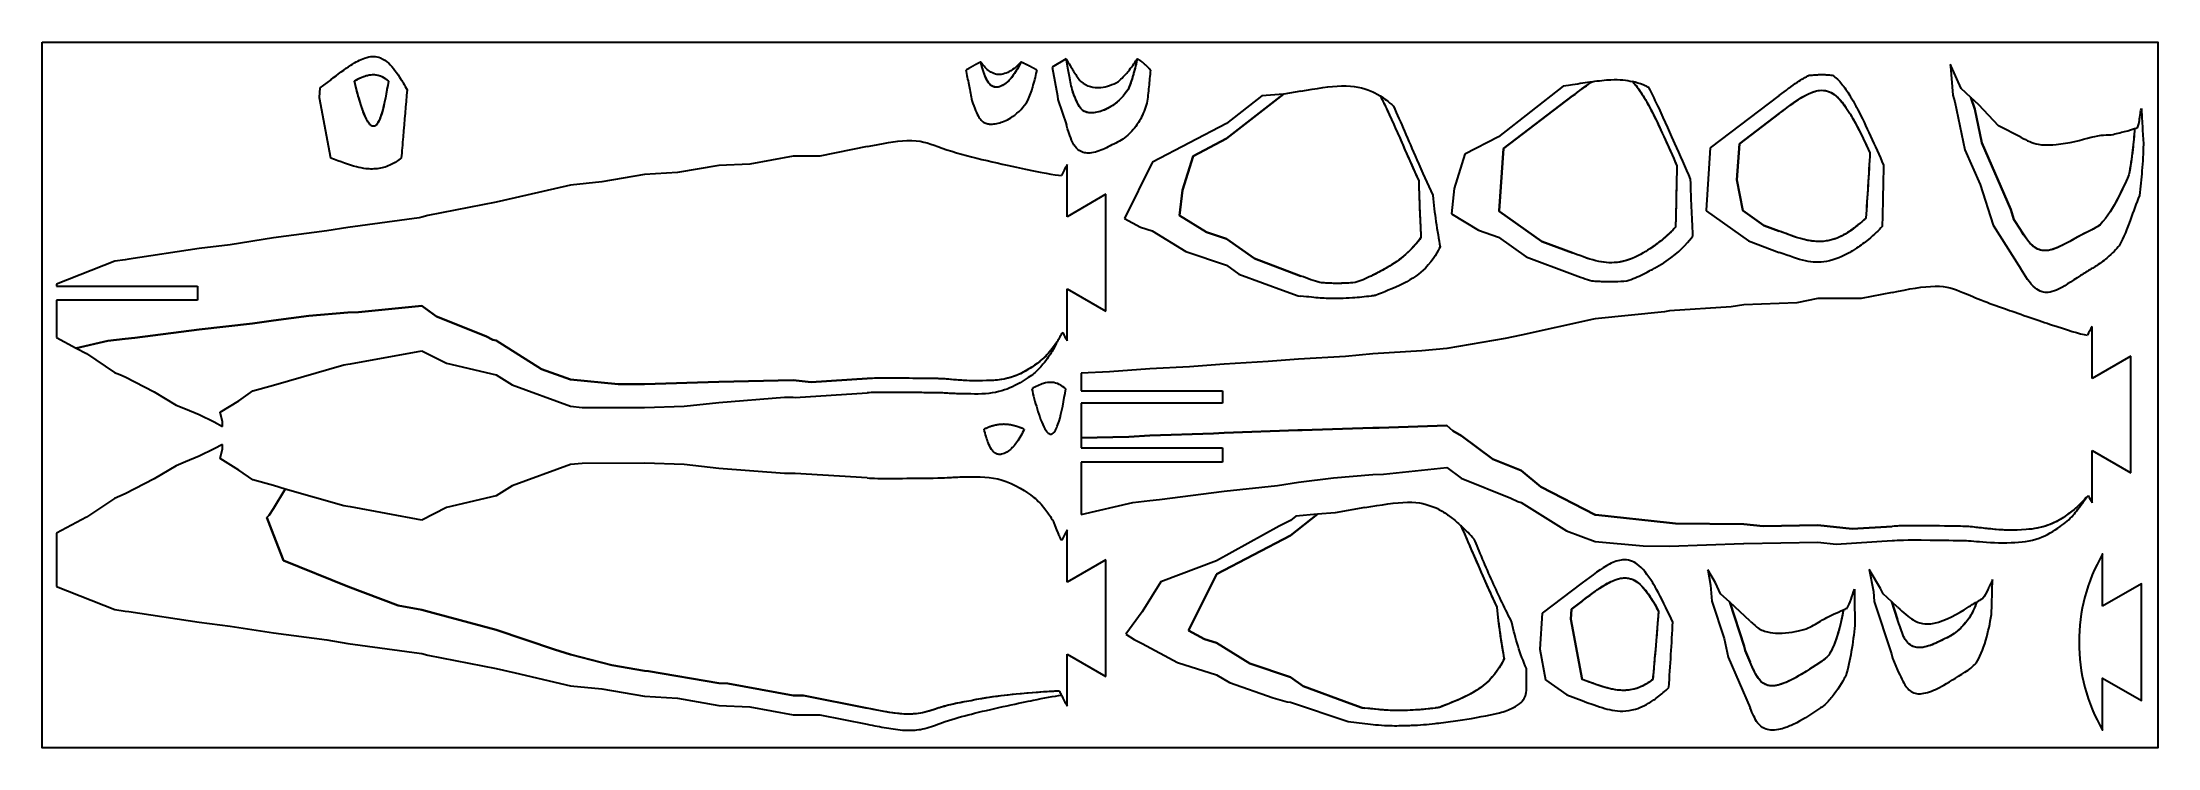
# Model space of a CAD drawing. Header units: millimetres. Extents: x 0 to 300, y -100 to 0.
import ezdxf

# ---------------------------------------------------------------- set-up
doc = ezdxf.new("R2010")
doc.units = ezdxf.units.MM
doc.layers.get('0').update_dxf_attribs({"linetype": 'CONTINUOUS'})

msp = doc.modelspace()

# ---------------------------------------------------------------- linework, layer by layer
for p, q in [((145.19, -2.35), (143.2, -3.5)), ((145.23, -2.42), (145.19, -2.35)), ((145.19, -2.35), (145.23, -2.55)), ((145.23, -2.55), (145.19, -2.35)), ((40.9, -5.3), (39.37, -6.46)), ((131.02, -4.01), (130.99, -3.94)), ((130.99, -3.94), (131.02, -4.14)), ((131.02, -3.92), (131.02, -4.01)), ((141.02, -4.01), (141.02, -3.92)), ((143.2, -3.5), (143.99, -7.58)), ((270.71, -3.36), (270.58, -3.14)), ((270.58, -3.14), (270.63, -3.4)), ((270.63, -3.4), (270.94, -7.5)), ((272.11, -6.54), (270.71, -3.36)), ((39.37, -6.46), (39.28, -7.84)), ((39.28, -7.84), (40.89, -16.4)), ((143.99, -7.58), (144.03, -8.09)), ((144.03, -8.09), (145.23, -11.72)), ((176, -7.35), (167.94, -13.64)), ((167.94, -13.64), (176, -7.35)), ((172.93, -7.61), (167.94, -11.5)), ((176, -7.35), (172.93, -7.61)), ((176.08, -7.35), (176, -7.35)), ((178.47, -6.93), (176.08, -7.35)), ((215.7, -6.2), (206.5, -13.38)), ((217.03, -7.6), (207.22, -15.05)), ((207.22, -15.05), (217.03, -7.6)), ((216.45, -6.14), (215.7, -6.2)), ((217.03, -6.04), (216.45, -6.14)), ((246.34, -7.52), (236.53, -14.97)), ((270.94, -7.5), (271.24, -8.42)), ((271.24, -8.42), (272.66, -15.24)), ((273.52, -7.83), (272.11, -6.54)), ((274.63, -8.85), (273.52, -7.83)), ((273.52, -7.83), (274.07, -9.5)), ((274.07, -9.5), (273.52, -7.83)), ((277.43, -11.85), (274.63, -8.85)), ((167.94, -11.5), (157.43, -16.99)), ((246.34, -10.08), (240.67, -14.39)), ((240.67, -14.39), (246.34, -10.08)), ((274.07, -9.5), (275.06, -14.26)), ((275.06, -14.26), (274.07, -9.5)), ((280.57, -13.46), (277.43, -11.85)), ((117, -14.78), (110.28, -16.12)), ((167.94, -13.64), (163.19, -16.12)), ((163.19, -16.12), (167.94, -13.64)), ((206.5, -13.38), (201.74, -15.86)), ((236.53, -14.97), (235.95, -23.78)), ((240.67, -14.39), (240.33, -19.49)), ((240.33, -19.49), (240.67, -14.39)), ((275.06, -14.26), (279.17, -23.71)), ((279.17, -23.71), (275.06, -14.26)), ((40.89, -16.4), (40.9, -16.41)), ((40.9, -16.41), (40.9, -16.41)), ((50.91, -16.4), (50.9, -16.41)), ((95.95, -17.44), (90.08, -18.45)), ((100.32, -17.26), (95.95, -17.44)), ((106.47, -16.12), (100.32, -17.26)), ((110.28, -16.12), (106.47, -16.12)), ((145.35, -24.73), (145.35, -17.33)), ((157.42, -17.02), (153.48, -24.98)), ((157.43, -16.99), (157.42, -17.02)), ((163.19, -16.12), (161.68, -20.97)), ((161.68, -20.97), (163.19, -16.12)), ((201.74, -15.86), (200.24, -20.71)), ((207.22, -15.05), (206.63, -23.87)), ((206.63, -23.87), (207.22, -15.05)), ((272.66, -15.24), (274.81, -20.17)), ((74.89, -20.25), (67.04, -22.07)), ((79.35, -19.79), (74.89, -20.25)), ((85.42, -18.74), (79.35, -19.79)), ((90.08, -18.45), (85.42, -18.74)), ((161.68, -20.97), (161.28, -24.57)), ((161.28, -24.57), (161.68, -20.97)), ((200.24, -20.71), (199.84, -24.31)), ((240.33, -19.49), (241.15, -23.83)), ((241.15, -23.83), (240.33, -19.49)), ((274.81, -20.17), (276.65, -25.9)), ((64.37, -22.66), (54.69, -24.55)), ((67.04, -22.07), (64.37, -22.66)), ((150.85, -21.55), (145.35, -24.73)), ((150.85, -38.1), (150.85, -21.55)), ((206.63, -23.87), (206.66, -24)), ((206.66, -24), (206.63, -23.87)), ((206.66, -24), (212.64, -28.22)), ((212.64, -28.22), (206.66, -24)), ((235.95, -23.78), (235.97, -23.91)), ((235.97, -23.91), (241.96, -28.13)), ((241.15, -23.83), (244.14, -25.95)), ((244.14, -25.95), (241.15, -23.83)), ((279.17, -23.71), (279.62, -25.1)), ((279.62, -25.1), (279.17, -23.71)), ((40.37, -26.74), (32.79, -27.72)), ((43.32, -26.23), (40.37, -26.74)), ((53.44, -24.86), (43.32, -26.23)), ((53.84, -24.78), (53.44, -24.86)), ((54.69, -24.55), (53.84, -24.78)), ((153.48, -24.98), (155.74, -26.2)), ((155.74, -26.2), (157.42, -26.73)), ((157.42, -26.73), (162.19, -29.64)), ((161.28, -24.57), (165.11, -26.91)), ((165.11, -26.91), (161.28, -24.57)), ((165.11, -26.91), (167.94, -27.88)), ((167.94, -27.88), (165.11, -26.91)), ((199.84, -24.31), (203.67, -26.65)), ((203.67, -26.65), (206.5, -27.62)), ((244.14, -25.95), (246.34, -26.77)), ((246.34, -26.77), (244.14, -25.95)), ((276.65, -25.9), (280.57, -32.13)), ((279.62, -25.1), (280.57, -26.62)), ((280.57, -26.62), (279.62, -25.1)), ((22.26, -29.25), (12.29, -30.76)), ((26.66, -28.71), (22.26, -29.25)), ((32.79, -27.72), (26.66, -28.71)), ((162.19, -29.64), (167.94, -31.61)), ((167.94, -27.88), (171.9, -30.67)), ((171.9, -30.67), (167.94, -27.88)), ((206.5, -27.62), (210.46, -30.4)), ((212.64, -28.22), (217.03, -29.86)), ((217.03, -29.86), (212.64, -28.22)), ((241.96, -28.13), (246.34, -29.78)), ((10.27, -31.03), (2, -34.28)), ((11.74, -30.82), (10.27, -31.03)), ((12.29, -30.76), (11.74, -30.82)), ((167.94, -31.61), (169.71, -32.86)), ((169.71, -32.86), (176.39, -35.35)), ((171.9, -30.67), (178.47, -33.13)), ((178.47, -33.13), (171.9, -30.67)), ((210.46, -30.4), (217.03, -32.86)), ((2, -34.28), (2, -34.57)), ((2, -34.57), (22, -34.57)), ((22, -34.57), (22, -36.56)), ((145.35, -42.33), (145.35, -34.93)), ((145.35, -34.93), (150.85, -38.1)), ((176.39, -35.35), (178.08, -35.93)), ((178.08, -35.93), (178.47, -35.97)), ((262.35, -35.46), (257.93, -36.34)), ((22, -36.56), (2, -36.56)), ((2, -36.56), (2, -41.86)), ((32.79, -39.43), (37.78, -38.8)), ((37.78, -38.8), (32.79, -39.43)), ((37.78, -38.8), (43.32, -38.32)), ((43.32, -38.32), (37.78, -38.8)), ((43.32, -38.32), (44.86, -38.25)), ((44.86, -38.25), (43.32, -38.32)), ((44.86, -38.25), (53.84, -37.35)), ((53.84, -37.35), (44.86, -38.25)), ((53.84, -37.35), (55.89, -38.86)), ((55.89, -38.86), (53.84, -37.35)), ((55.89, -38.86), (62.92, -41.67)), ((62.92, -41.67), (55.89, -38.86)), ((230.07, -38.19), (220.24, -39.19)), ((230.77, -38.07), (230.07, -38.19)), ((239.53, -37.52), (230.77, -38.07)), ((241.3, -37.21), (239.53, -37.52)), ((248.8, -36.91), (241.3, -37.21)), ((251.82, -36.34), (248.8, -36.91)), ((257.93, -36.34), (251.82, -36.34)), ((2, -41.86), (4.79, -43.34)), ((11.74, -42.02), (13.11, -41.89)), ((13.11, -41.89), (11.74, -42.02)), ((13.11, -41.89), (22.26, -40.7)), ((22.26, -40.7), (13.11, -41.89)), ((22.26, -40.7), (29.8, -39.86)), ((29.8, -39.86), (22.26, -40.7)), ((29.8, -39.86), (32.79, -39.43)), ((32.79, -39.43), (29.8, -39.86)), ((62.92, -41.67), (63.89, -42.16)), ((63.89, -42.16), (62.92, -41.67)), ((207.44, -41.97), (199.19, -43.42)), ((209.72, -41.53), (207.44, -41.97)), ((219.98, -39.25), (209.72, -41.53)), ((220.24, -39.19), (219.98, -39.25)), ((290.7, -47.67), (290.7, -40.27)), ((4.79, -43.34), (9.29, -42.31)), ((9.29, -42.31), (4.79, -43.34)), ((4.79, -43.34), (6.26, -44.12)), ((6.26, -44.12), (10.26, -46.8)), ((9.29, -42.31), (11.74, -42.02)), ((11.74, -42.02), (9.29, -42.31)), ((43.7, -45.6), (53.84, -43.72)), ((53.84, -43.72), (57.3, -45.48)), ((63.89, -42.16), (64.37, -42.28)), ((64.37, -42.28), (63.89, -42.16)), ((64.37, -42.28), (70.8, -46.33)), ((70.8, -46.33), (64.37, -42.28)), ((178.14, -44.91), (173.85, -45.26)), ((184.83, -44.52), (178.14, -44.91)), ((188.67, -44.18), (184.83, -44.52)), ((195.62, -43.76), (188.67, -44.18)), ((199.19, -43.42), (195.62, -43.76)), ((296.2, -44.5), (290.7, -47.67)), ((296.2, -61.05), (296.2, -44.5)), ((10.26, -46.8), (11.01, -47.1)), ((11.01, -47.1), (11.74, -47.44)), ((11.74, -47.44), (15.84, -49.55)), ((32.79, -48.6), (42.77, -45.74)), ((42.77, -45.74), (43.32, -45.65)), ((43.32, -45.65), (43.7, -45.6)), ((57.3, -45.48), (64.37, -47.16)), ((64.37, -47.16), (66.62, -48.58)), ((70.8, -46.33), (74.89, -47.82)), ((74.89, -47.82), (70.8, -46.33)), ((74.89, -47.82), (81.66, -48.45)), ((81.66, -48.45), (74.89, -47.82)), ((95.95, -48.12), (106.47, -47.9)), ((106.47, -47.9), (95.95, -48.12)), ((106.47, -47.9), (109.05, -48.18)), ((109.05, -48.18), (106.47, -47.9)), ((109.05, -48.18), (117, -47.68)), ((117, -47.68), (109.05, -48.18)), ((151.33, -46.71), (147.35, -46.91)), ((147.35, -46.91), (147.35, -49.41)), ((157.09, -46.3), (151.33, -46.71)), ((162.68, -45.99), (157.09, -46.3)), ((167.61, -45.61), (162.68, -45.99)), ((173.85, -45.26), (167.61, -45.61)), ((15.84, -49.55), (18.98, -51.44)), ((25.23, -52.44), (27.87, -50.82)), ((27.87, -50.82), (29.84, -49.41)), ((29.84, -49.41), (32.79, -48.6)), ((66.62, -48.58), (74.89, -51.6)), ((81.66, -48.45), (85.42, -48.47)), ((85.42, -48.47), (81.66, -48.45)), ((85.42, -48.47), (95.92, -48.12)), ((95.92, -48.12), (85.42, -48.47)), ((95.92, -48.12), (95.95, -48.12)), ((95.95, -48.12), (95.92, -48.12)), ((95.95, -48.12), (95.95, -48.12)), ((95.95, -48.12), (95.95, -48.12)), ((95.95, -51.05), (105.24, -50.33)), ((105.24, -50.33), (106.47, -50.3)), ((106.47, -50.3), (106.77, -50.34)), ((106.77, -50.34), (117, -49.7)), ((147.35, -49.41), (167.35, -49.41)), ((167.35, -49.41), (167.35, -51.14)), ((18.98, -51.44), (20.33, -51.97)), ((20.33, -51.97), (22.26, -52.78)), ((22.26, -52.78), (24.38, -53.82)), ((24.38, -53.82), (25.55, -54.46)), ((25.56, -53.81), (25.23, -52.44)), ((25.55, -54.46), (25.56, -53.81)), ((74.89, -51.6), (76.57, -51.75)), ((76.57, -51.75), (85.42, -51.79)), ((85.42, -51.79), (91.03, -51.6)), ((91.03, -51.6), (95.95, -51.05)), ((167.35, -51.14), (147.35, -51.14)), ((147.35, -51.14), (147.35, -56.09)), ((25.55, -57), (24.38, -57.63)), ((25.56, -57.64), (25.55, -57)), ((147.35, -56.09), (154.08, -55.92)), ((154.08, -55.92), (147.35, -56.09)), ((147.35, -56.09), (147.35, -57.51)), ((154.08, -55.92), (157.09, -55.74)), ((157.09, -55.74), (154.08, -55.92)), ((157.09, -55.74), (166.11, -55.46)), ((166.11, -55.46), (157.09, -55.74)), ((166.11, -55.46), (167.61, -55.36)), ((167.61, -55.36), (166.11, -55.46)), ((167.61, -55.36), (178.06, -55)), ((178.06, -55), (167.61, -55.36)), ((178.06, -55), (178.14, -55)), ((178.14, -55), (178.06, -55)), ((178.14, -55), (178.67, -54.98)), ((178.67, -54.98), (178.14, -55)), ((178.67, -54.98), (188.67, -54.65)), ((188.67, -54.65), (178.67, -54.98)), ((188.67, -54.65), (189.59, -54.67)), ((189.59, -54.67), (188.67, -54.65)), ((189.59, -54.67), (199.19, -54.31)), ((199.19, -54.31), (189.59, -54.67)), ((199.19, -54.31), (200.02, -55.07)), ((200.02, -55.07), (199.19, -54.31)), ((200.02, -55.07), (201.26, -55.81)), ((201.26, -55.81), (200.02, -55.07)), ((201.26, -55.81), (205.7, -59.08)), ((205.7, -59.08), (201.26, -55.81)), ((20.33, -59.49), (18.98, -60.02)), ((22.26, -58.67), (20.33, -59.49)), ((24.38, -57.63), (22.26, -58.67)), ((25.23, -59.01), (25.56, -57.64)), ((27.87, -60.64), (25.23, -59.01)), ((74.89, -59.86), (66.62, -62.87)), ((76.57, -59.7), (74.89, -59.86)), ((85.42, -59.67), (76.57, -59.7)), ((91.03, -59.85), (85.42, -59.67)), ((95.95, -60.41), (91.03, -59.85)), ((147.35, -57.51), (167.35, -57.51)), ((167.35, -59.51), (147.35, -59.51)), ((147.35, -59.51), (147.35, -66.93)), ((167.35, -57.51), (167.35, -59.51)), ((205.7, -59.08), (209.72, -60.69)), ((209.72, -60.69), (205.7, -59.08)), ((290.7, -65.27), (290.7, -57.87)), ((290.7, -57.87), (296.2, -61.05)), ((15.84, -61.9), (11.74, -64.01)), ((18.98, -60.02), (15.84, -61.9)), ((29.84, -62.04), (27.87, -60.64)), ((32.79, -62.85), (29.84, -62.04)), ((34.46, -63.33), (32.79, -62.85)), ((66.62, -62.87), (64.37, -64.29)), ((105.24, -61.12), (95.95, -60.41)), ((106.47, -61.15), (105.24, -61.12)), ((106.77, -61.12), (106.47, -61.15)), ((117, -61.76), (106.77, -61.12)), ((167.61, -63.64), (175.15, -62.81)), ((175.15, -62.81), (178.14, -62.38)), ((178.14, -62.38), (183.13, -61.75)), ((183.13, -61.75), (188.67, -61.27)), ((188.67, -61.27), (190.21, -61.2)), ((190.21, -61.2), (199.19, -60.3)), ((199.19, -60.3), (201.24, -61.8)), ((201.24, -61.8), (208.27, -64.62)), ((209.72, -60.69), (212.52, -63.02)), ((212.52, -63.02), (209.72, -60.69)), ((10.26, -64.65), (6.26, -67.33)), ((11.01, -64.35), (10.26, -64.65)), ((11.74, -64.01), (11.01, -64.35)), ((34.46, -63.33), (32.79, -66.08)), ((32.79, -66.08), (34.46, -63.33)), ((42.77, -65.71), (34.46, -63.33)), ((43.32, -65.8), (42.77, -65.71)), ((43.7, -65.86), (43.32, -65.8)), ((53.84, -67.73), (43.7, -65.86)), ((57.3, -65.97), (53.84, -67.73)), ((64.37, -64.29), (57.3, -65.97)), ((147.35, -66.93), (154.64, -65.25)), ((154.64, -65.25), (157.09, -64.97)), ((157.09, -64.97), (158.46, -64.83)), ((158.46, -64.83), (167.61, -63.64)), ((187.55, -65.97), (183.33, -66.7)), ((208.27, -64.62), (209.24, -65.11)), ((209.24, -65.11), (209.72, -65.22)), ((209.72, -65.22), (216.15, -69.27)), ((212.52, -63.02), (220.24, -66.99)), ((220.24, -66.99), (212.52, -63.02)), ((6.26, -67.33), (2, -69.59)), ((32.16, -67.03), (31.84, -67.36)), ((31.84, -67.36), (32.16, -67.03)), ((31.84, -67.36), (32.79, -69.81)), ((32.79, -69.81), (31.84, -67.36)), ((32.79, -66.08), (32.16, -67.03)), ((32.16, -67.03), (32.79, -66.08)), ((175.41, -68.61), (166.5, -73.52)), ((177.02, -67.77), (175.41, -68.61)), ((180.86, -66.91), (177.02, -69.91)), ((177.02, -69.91), (180.86, -66.91)), ((177.78, -67.17), (177.02, -67.77)), ((180.86, -66.91), (177.78, -67.17)), ((183.33, -66.7), (180.86, -66.91)), ((220.24, -66.99), (220.31, -67.01)), ((220.31, -67.01), (220.24, -66.99)), ((220.31, -67.01), (230.77, -68.14)), ((230.77, -68.14), (220.31, -67.01)), ((230.77, -68.14), (231.63, -68.24)), ((231.63, -68.24), (230.77, -68.14)), ((231.63, -68.24), (241.3, -68.29)), ((241.3, -68.29), (231.63, -68.24)), ((241.3, -68.29), (244.06, -68.61)), ((244.06, -68.61), (241.3, -68.29)), ((244.06, -68.61), (251.82, -68.45)), ((251.82, -68.45), (244.06, -68.61)), ((251.82, -68.45), (256.67, -68.97)), ((256.67, -68.97), (251.82, -68.45)), ((256.67, -68.97), (262.35, -68.62)), ((262.35, -68.62), (256.67, -68.97)), ((2, -69.59), (2, -77.17)), ((32.79, -69.81), (34.2, -73.48)), ((34.2, -73.48), (32.79, -69.81)), ((145.35, -76.53), (145.35, -69.13)), ((177.02, -69.91), (166.51, -75.39)), ((166.51, -75.39), (177.02, -69.91)), ((216.15, -69.27), (220.24, -70.76)), ((220.24, -70.76), (227.01, -71.4)), ((227.01, -71.4), (230.77, -71.41)), ((230.77, -71.41), (241.27, -71.06)), ((241.27, -71.06), (241.3, -71.06)), ((241.3, -71.06), (251.82, -70.85)), ((241.3, -71.06), (241.3, -71.06)), ((251.82, -70.85), (254.4, -71.13)), ((254.4, -71.13), (262.35, -70.63)), ((34.2, -73.48), (43.32, -77.17)), ((43.32, -77.17), (34.2, -73.48)), ((150.85, -73.35), (145.35, -76.53)), ((150.85, -89.9), (150.85, -73.35)), ((166.5, -73.52), (158.65, -76.51)), ((237.31, -76.63), (236.18, -74.77)), ((236.18, -74.77), (236.6, -76.94)), ((260.71, -77.43), (259.09, -74.75)), ((259.09, -74.75), (259.7, -77.87)), ((2, -77.17), (10.27, -80.42)), ((43.32, -77.17), (50.47, -79.82)), ((50.47, -79.82), (43.32, -77.17)), ((158.65, -76.51), (155.97, -80.72)), ((166.5, -75.43), (162.55, -83.39)), ((162.55, -83.39), (166.5, -75.43)), ((166.51, -75.39), (166.5, -75.43)), ((166.5, -75.43), (166.51, -75.39)), ((218.39, -76.65), (212.72, -80.95)), ((236.6, -76.94), (236.78, -79.24)), ((238, -78.21), (237.31, -76.63)), ((259.7, -77.87), (259.81, -79.28)), ((261.05, -78.2), (260.71, -77.43)), ((10.27, -80.42), (11.74, -80.63)), ((11.74, -80.63), (12.29, -80.7)), ((12.29, -80.7), (22.26, -82.2)), ((50.47, -79.82), (53.84, -80.45)), ((53.84, -80.45), (50.47, -79.82)), ((53.84, -80.45), (55.36, -80.87)), ((55.36, -80.87), (53.84, -80.45)), ((55.36, -80.87), (64.37, -83.29)), ((64.37, -83.29), (55.36, -80.87)), ((155.97, -80.72), (153.65, -83.89)), ((212.72, -80.95), (212.38, -86.05)), ((216.86, -80.38), (216.77, -81.76)), ((216.77, -81.76), (216.86, -80.38)), ((218.39, -79.21), (216.86, -80.38)), ((216.86, -80.38), (218.39, -79.21)), ((236.78, -79.24), (238.52, -84.51)), ((239.3, -79.39), (238, -78.21)), ((242.2, -82.05), (239.3, -79.39)), ((239.3, -79.39), (241.35, -85.59)), ((241.35, -85.59), (239.3, -79.39)), ((259.81, -79.28), (262.27, -86.71)), ((262.29, -79.34), (261.05, -78.2)), ((263.11, -81.82), (262.29, -79.34)), ((263.11, -80.09), (262.29, -79.34)), ((262.29, -79.34), (263.11, -81.82)), ((22.26, -82.2), (26.66, -82.75)), ((26.66, -82.75), (32.79, -83.73)), ((32.79, -83.73), (40.37, -84.71)), ((64.37, -83.29), (72.66, -86.07)), ((72.66, -86.07), (64.37, -83.29)), ((153.65, -83.89), (154.83, -84.66)), ((162.55, -83.39), (164.82, -84.6)), ((164.82, -84.6), (162.55, -83.39)), ((216.77, -81.76), (218.38, -90.32)), ((218.38, -90.32), (216.77, -81.76)), ((40.37, -84.71), (43.32, -85.22)), ((43.32, -85.22), (53.44, -86.6)), ((53.44, -86.6), (53.84, -86.67)), ((53.84, -86.67), (54.69, -86.9)), ((54.69, -86.9), (64.37, -88.79)), ((72.66, -86.07), (74.89, -86.78)), ((74.89, -86.78), (72.66, -86.07)), ((74.89, -86.78), (80.77, -88.29)), ((80.77, -88.29), (74.89, -86.78)), ((145.35, -94.13), (145.35, -86.73)), ((145.35, -86.73), (150.85, -89.9)), ((154.83, -84.66), (155.97, -85.21)), ((155.97, -85.21), (160.99, -87.91)), ((164.82, -84.6), (166.5, -85.13)), ((166.5, -85.13), (164.82, -84.6)), ((166.5, -85.13), (171.27, -88.05)), ((171.27, -88.05), (166.5, -85.13)), ((212.38, -86.05), (213.2, -90.4)), ((238.52, -84.51), (239.08, -87.19)), ((241.35, -85.59), (241.48, -86.21)), ((241.48, -86.21), (241.35, -85.59)), ((241.48, -86.21), (242.2, -87.87)), ((242.2, -87.87), (241.48, -86.21)), ((262.27, -86.71), (262.39, -87.33)), ((64.37, -88.79), (67.04, -89.38)), ((67.04, -89.38), (74.89, -91.21)), ((80.77, -88.29), (85.42, -89.09)), ((85.42, -89.09), (80.77, -88.29)), ((85.42, -89.09), (85.97, -89.13)), ((85.97, -89.13), (85.42, -89.09)), ((85.97, -89.13), (95.95, -90.84)), ((95.95, -90.84), (85.97, -89.13)), ((160.99, -87.91), (166.5, -89.65)), ((166.5, -89.65), (168.35, -90.78)), ((171.27, -88.05), (177.02, -90.02)), ((177.02, -90.02), (171.27, -88.05)), ((239.08, -87.19), (242.2, -94.35)), ((262.39, -87.33), (263.11, -88.99)), ((74.89, -91.21), (79.35, -91.66)), ((79.35, -91.66), (85.42, -92.71)), ((85.42, -92.71), (90.08, -93)), ((95.95, -90.84), (97.2, -90.89)), ((97.2, -90.89), (95.95, -90.84)), ((97.2, -90.89), (106.47, -92.61)), ((106.47, -92.61), (97.2, -90.89)), ((106.47, -92.61), (107.97, -92.61)), ((107.97, -92.61), (106.47, -92.61)), ((107.97, -92.61), (117, -94.41)), ((117, -94.41), (107.97, -92.61)), ((168.35, -90.78), (174.57, -92.91)), ((174.57, -92.91), (176.55, -93.48)), ((177.02, -90.02), (178.79, -91.27)), ((178.79, -91.27), (177.02, -90.02)), ((178.79, -91.27), (185.46, -93.76)), ((185.46, -93.76), (178.79, -91.27)), ((213.2, -90.4), (216.2, -92.51)), ((216.2, -92.51), (218.39, -93.33)), ((218.38, -90.32), (218.39, -90.32)), ((218.39, -90.32), (218.38, -90.32)), ((218.39, -90.32), (218.39, -90.32)), ((218.39, -90.32), (218.39, -90.32)), ((228.39, -90.32), (228.39, -90.32)), ((228.39, -90.32), (228.39, -90.32)), ((90.08, -93), (95.95, -94.01)), ((95.95, -94.01), (100.32, -94.19)), ((100.32, -94.19), (106.47, -95.33)), ((106.47, -95.33), (110.28, -95.33)), ((110.28, -95.33), (117, -96.68)), ((176.55, -93.48), (177.02, -93.54)), ((177.02, -93.54), (185.2, -96.3)), ((185.46, -93.76), (187.16, -94.34)), ((187.16, -94.34), (185.46, -93.76)), ((187.16, -94.34), (187.55, -94.38)), ((187.55, -94.38), (187.16, -94.34)), ((185.2, -96.3), (187.55, -96.57))]:
    msp.add_line(p, q)
msp.add_lwpolyline([(0, 0), (300, 0), (300, -100), (0, -100)], close=True)
msp.add_lwpolyline([(292.19, -79.94), (292.19, -72.54, 0.267949), (292.19, -97.54), (292.19, -90.14), (297.69, -93.32), (297.69, -76.77)], format="xyb", close=True)
for centre, start, end in [((167, -29.83), 150, 154.0645), ((167, -29.83), 206.92, 210), ((312.35, -52.77), 150, 153.2527), ((312.35, -52.77), 207.3714, 210), ((167, -81.63), 153.08, 153.8983), ((167, -81.63), 150, 153.08), ((167, -81.63), 204.4421, 205.9355), ((167, -81.63), 204.4421, 205.9355), ((167, -81.63), 205.9355, 210)]:
    msp.add_arc(centre, 25, start, end)
for points, knots in [([(40.9, -5.3), (41.93, -4.52), (42.88, -3.8), (44.43, -2.8), (45.08, -2.45), (46.1, -2.1), (46.51, -2.02), (47.29, -2.01), (47.64, -2.08), (48.41, -2.39), (48.79, -2.66), (49.73, -3.53), (50.3, -4.32), (50.9, -5.3)], [-1.501611, -1.501611, -1.501611, -1.501611, -1.136334, -1.136334, -0.859087, -0.859087, -0.688313, -0.688313, -0.534784, -0.534784, -0.344239, -0.344239, 0, 0, 0, 0]), ([(138.78, -2.8), (138.12, -3.52), (137.49, -3.99), (136.63, -4.4), (136.32, -4.51), (135.73, -4.59), (135.45, -4.57), (134.87, -4.43), (134.59, -4.28), (133.91, -3.8), (133.51, -3.36), (133.09, -2.8)], [-0.8476936, -0.8476936, -0.8476936, -0.8476936, -0.5869406, -0.5869406, -0.4562981, -0.4562981, -0.3418131, -0.3418131, -0.2102172, -0.2102172, 0, 0, 0, 0]), ([(138.78, -2.8), (138.49, -3.43), (138.15, -4.06), (137.39, -5.11), (137.04, -5.48), (136.44, -5.97), (136.17, -6.13), (135.8, -6.28), (135.68, -6.32), (135.48, -6.35), (135.41, -6.36), (135.28, -6.36), (135.22, -6.36), (135.09, -6.35), (135.02, -6.33), (134.8, -6.27), (134.68, -6.2), (134.4, -5.98), (134.26, -5.82), (133.96, -5.37), (133.8, -5.04), (133.46, -4.14), (133.27, -3.51), (133.09, -2.8)], [-1.16859, -1.16859, -1.16859, -1.16859, -0.985072, -0.985072, -0.826708, -0.826708, -0.6969, -0.6969, -0.637357, -0.637357, -0.604146, -0.604146, -0.57566, -0.57566, -0.540448, -0.540448, -0.471344, -0.471344, -0.372768, -0.372768, -0.218948, -0.218948, 0, 0, 0, 0]), ([(138.78, -2.8), (138.3, -3.85), (137.8, -4.59), (136.95, -5.58), (136.55, -5.91), (135.97, -6.22), (135.75, -6.31), (135.35, -6.37), (135.18, -6.37), (134.88, -6.3), (134.74, -6.24), (134.47, -6.05), (134.35, -5.92), (134.07, -5.56), (133.91, -5.27), (133.54, -4.41), (133.32, -3.7), (133.09, -2.8)], [0, 0, 0, 0, 0.348447, 0.348447, 0.658802, 0.658802, 0.83332, 0.83332, 0.957571, 0.957571, 1.068504, 1.068504, 1.198438, 1.198438, 1.413536, 1.413536, 1.777989, 1.777989, 1.777989, 1.777989]), ([(146.04, -6.67), (145.9, -6.01), (145.75, -5.24), (145.5, -3.99), (145.37, -3.31), (145.23, -2.55)], [0, 0, 0, 0, 0.2037194, 0.2037194, 0.4042656, 0.4042656, 0.4042656, 0.4042656]), ([(146.04, -6.67), (145.9, -6.01), (145.75, -5.25), (145.51, -4), (145.37, -3.32), (145.23, -2.55)], [0, 0, 0, 0, 0.2023369, 0.2023369, 0.403836, 0.403836, 0.403836, 0.403836]), ([(153.95, -4.17), (153.97, -4.14), (154, -4.11), (154.45, -3.56), (154.85, -2.99), (155.23, -2.42)], [-0.2154565, -0.2154565, -0.2154565, -0.2154565, -0.2048188, -0.2048188, 0, 0, 0, 0]), ([(155.23, -2.55), (155.07, -3.3), (154.88, -4.04), (154.47, -5.41), (154.25, -6.05), (153.98, -6.67)], [0, 0, 0, 0, 0.2272481, 0.2272481, 0.429155, 0.429155, 0.429155, 0.429155]), ([(155.23, -2.55), (155.08, -3.26), (154.9, -3.96), (154.5, -5.33), (154.26, -6.01), (153.98, -6.67)], [0, 0, 0, 0, 0.2147041, 0.2147041, 0.4291518, 0.4291518, 0.4291518, 0.4291518]), ([(155.23, -2.42), (155.23, -2.41), (155.24, -2.4), (155.25, -2.38), (155.26, -2.37), (155.27, -2.35)], [-0.007666676, -0.007666676, -0.007666676, -0.007666676, -0.003833443, -0.003833443, 0, 0, 0, 0]), ([(155.27, -2.35), (155.26, -2.39), (155.25, -2.42), (155.24, -2.49), (155.23, -2.52), (155.23, -2.55)], [0, 0, 0, 0, 0.01022065, 0.01022065, 0.02044425, 0.02044425, 0.02044425, 0.02044425]), ([(44.26, -5.49), (45, -5.05), (45.69, -4.75), (46.74, -4.56), (47.14, -4.55), (47.82, -4.7), (48.1, -4.81), (48.62, -5.1), (48.86, -5.29), (49.08, -5.49)], [0, 0, 0, 0, 0.2576689, 0.2576689, 0.4129323, 0.4129323, 0.5284808, 0.5284808, 0.6443968, 0.6443968, 0.6443968, 0.6443968]), ([(44.26, -5.49), (44.84, -5.15), (45.4, -4.88), (46.32, -4.62), (46.7, -4.56), (47.47, -4.6), (47.82, -4.69), (48.5, -5.02), (48.8, -5.24), (49.08, -5.49)], [0, 0, 0, 0, 0.2001096, 0.2001096, 0.3353273, 0.3353273, 0.46799, 0.46799, 0.5984991, 0.5984991, 0.5984991, 0.5984991]), ([(49.08, -5.49), (48.83, -7.12), (48.51, -8.83), (47.92, -10.76), (47.69, -11.31), (47.35, -11.72), (47.27, -11.8), (47.12, -11.88), (47.06, -11.9), (46.94, -11.91), (46.88, -11.91), (46.74, -11.87), (46.67, -11.82), (46.44, -11.64), (46.28, -11.43), (45.7, -10.45), (45.32, -9.31), (44.74, -7.4), (44.49, -6.41), (44.26, -5.49)], [0, 0, 0, 0, 0.495183, 0.495183, 0.76719, 0.76719, 0.846479, 0.846479, 0.89325, 0.89325, 0.935151, 0.935151, 0.999735, 0.999735, 1.150869, 1.150869, 1.561775, 1.561775, 1.93599, 1.93599, 1.93599, 1.93599]), ([(49.08, -5.49), (48.83, -7.09), (48.53, -8.76), (47.99, -10.54), (47.81, -11.04), (47.52, -11.51), (47.43, -11.64), (47.27, -11.8), (47.2, -11.84), (47.07, -11.9), (47.01, -11.91), (46.9, -11.91), (46.84, -11.9), (46.73, -11.86), (46.67, -11.82), (46.5, -11.69), (46.4, -11.58), (46.12, -11.2), (45.93, -10.82), (45.29, -9.34), (44.79, -7.63), (44.26, -5.49)], [0, 0, 0, 0, 0.486525, 0.486525, 0.70461, 0.70461, 0.783207, 0.783207, 0.825259, 0.825259, 0.857138, 0.857138, 0.886922, 0.886922, 0.924463, 0.924463, 0.997324, 0.997324, 1.181195, 1.181195, 1.733469, 1.733469, 1.733469, 1.733469]), ([(50.9, -5.3), (51.03, -5.5), (51.09, -5.6), (51.36, -6.07), (51.55, -6.41), (51.73, -6.74)], [-0.1630676, -0.1630676, -0.1630676, -0.1630676, -0.1112998, -0.1112998, 0, 0, 0, 0]), ([(131.02, -4.14), (131.17, -4.9), (131.3, -5.58), (131.55, -6.83), (131.7, -7.6), (131.83, -8.26)], [-0.4042656, -0.4042656, -0.4042656, -0.4042656, -0.2037194, -0.2037194, 0, 0, 0, 0]), ([(139.78, -8.26), (140.04, -7.64), (140.27, -7), (140.68, -5.63), (140.87, -4.88), (141.02, -4.14)], [-0.429155, -0.429155, -0.429155, -0.429155, -0.2272481, -0.2272481, 0, 0, 0, 0]), ([(146.22, -4.05), (146.25, -4.1), (146.28, -4.14), (146.63, -4.7), (146.95, -5.17), (147.28, -5.57)], [-0.1680187, -0.1680187, -0.1680187, -0.1680187, -0.1547516, -0.1547516, 0, 0, 0, 0]), ([(147.28, -5.57), (147.72, -5.89), (148.17, -6.13), (149.08, -6.4), (149.56, -6.46), (150.95, -6.32), (151.79, -6), (152.6, -5.57)], [-0.6837842, -0.6837842, -0.6837842, -0.6837842, -0.4668193, -0.4668193, -0.2755419, -0.2755419, 0, 0, 0, 0]), ([(157.14, -3.93), (157.08, -4.73), (157.01, -5.53), (156.85, -7.08), (156.76, -7.89), (156.64, -8.64)], [-0.4702871, -0.4702871, -0.4702871, -0.4702871, -0.2300868, -0.2300868, 0, 0, 0, 0]), ([(217.03, -7.6), (217.94, -6.9), (218.79, -6.26), (219.66, -5.68), (219.74, -5.63), (219.81, -5.58)], [-0.4274043, -0.4274043, -0.4274043, -0.4274043, -0.1801908, -0.1801908, -0.1563448, -0.1563448, -0.1563448, -0.1563448]), ([(217.03, -7.6), (217.82, -7), (218.56, -6.43), (219.44, -5.82), (219.63, -5.7), (219.81, -5.58)], [0, 0, 0, 0, 0.2974842, 0.2974842, 0.3768664, 0.3768664, 0.3768664, 0.3768664]), ([(219.81, -5.58), (220.77, -5.44), (221.65, -5.33), (223.74, -5.24), (224.68, -5.35), (225.53, -5.56)], [-0.6083596, -0.6083596, -0.6083596, -0.6083596, -0.434205, -0.434205, -0.1626327, -0.1626327, -0.1626327, -0.1626327]), ([(225.53, -5.56), (225.66, -5.7), (225.79, -5.85), (226.29, -6.46), (226.65, -7), (227.03, -7.6)], [-0.286227, -0.286227, -0.286227, -0.286227, -0.2127497, -0.2127497, 0, 0, 0, 0]), ([(225.53, -5.56), (225.58, -5.62), (225.63, -5.67), (226.14, -6.25), (226.57, -6.88), (227.03, -7.6)], [0.118044, 0.118044, 0.118044, 0.118044, 0.1386855, 0.1386855, 0.3223256, 0.3223256, 0.3223256, 0.3223256]), ([(246.34, -7.52), (247.25, -6.82), (248.1, -6.18), (249.48, -5.26), (250.04, -4.92), (250.59, -4.68)], [-0.4274043, -0.4274043, -0.4274043, -0.4274043, -0.1801908, -0.1801908, 0, 0, 0, 0]), ([(250.59, -4.68), (250.8, -4.66), (251, -4.64), (251.39, -4.61), (251.56, -4.6), (251.95, -4.58), (252.16, -4.58), (252.58, -4.58), (252.79, -4.58), (253.3, -4.61), (253.59, -4.64), (253.88, -4.68)], [-0.3306279, -0.3306279, -0.3306279, -0.3306279, -0.2680549, -0.2680549, -0.2151043, -0.2151043, -0.1515304, -0.1515304, -0.0881939, -0.0881939, 0, 0, 0, 0]), ([(253.88, -4.68), (254.36, -4.97), (254.8, -5.4), (255.6, -6.38), (255.96, -6.92), (256.34, -7.52)], [-0.4576027, -0.4576027, -0.4576027, -0.4576027, -0.2127497, -0.2127497, 0, 0, 0, 0]), ([(51.73, -6.74), (51.55, -8.94), (51.37, -11.08), (51.08, -14.43), (50.99, -15.49), (50.91, -16.4)], [-0.8906391, -0.8906391, -0.8906391, -0.8906391, -0.2763369, -0.2763369, 0, 0, 0, 0]), ([(131.83, -8.26), (132.22, -9.37), (132.51, -10.12), (132.96, -10.83), (133.1, -11.01), (133.42, -11.3), (133.61, -11.41), (133.99, -11.54), (134.17, -11.57), (134.54, -11.6), (134.73, -11.59), (135.21, -11.54), (135.5, -11.48), (136.29, -11.26), (136.92, -11), (138.48, -9.94), (139.19, -9.15), (139.78, -8.26)], [-1.31324, -1.31324, -1.31324, -1.31324, -1.078055, -1.078055, -0.978978, -0.978978, -0.874933, -0.874933, -0.790349, -0.790349, -0.700532, -0.700532, -0.565199, -0.565199, -0.319873, -0.319873, 0, 0, 0, 0]), ([(153.98, -6.67), (153.39, -7.56), (152.68, -8.35), (151.13, -9.41), (150.49, -9.67), (149.7, -9.89), (149.41, -9.96), (148.94, -10), (148.74, -10.01), (148.37, -9.98), (148.19, -9.95), (147.81, -9.82), (147.62, -9.71), (147.3, -9.42), (147.16, -9.24), (146.72, -8.53), (146.42, -7.79), (146.04, -6.67)], [0, 0, 0, 0, 0.319873, 0.319873, 0.565199, 0.565199, 0.700532, 0.700532, 0.790349, 0.790349, 0.874933, 0.874933, 0.978978, 0.978978, 1.078055, 1.078055, 1.31324, 1.31324, 1.31324, 1.31324]), ([(153.98, -6.67), (153.4, -7.55), (152.69, -8.33), (151.09, -9.43), (150.39, -9.71), (149.49, -9.94), (149.1, -10.01), (148.39, -10), (148.15, -9.94), (147.76, -9.79), (147.58, -9.68), (147.25, -9.36), (147.1, -9.16), (146.67, -8.4), (146.39, -7.71), (146.04, -6.67)], [0, 0, 0, 0, 0.316931, 0.316931, 0.58385, 0.58385, 0.760218, 0.760218, 0.925451, 0.925451, 1.117753, 1.117753, 1.320713, 1.320713, 1.700666, 1.700666, 1.700666, 1.700666]), ([(156.64, -8.64), (156.42, -9.38), (156.13, -10.15), (155.54, -11.27), (155.35, -11.55), (155.23, -11.72)], [-0.1604571, -0.1604571, -0.1604571, -0.1604571, -0.0625265, -0.0625265, 0, 0, 0, 0]), ([(178.47, -6.93), (180.72, -6.54), (182.61, -6.22), (186.1, -6.12), (187.21, -6.44), (188.47, -6.93)], [-0.7603509, -0.7603509, -0.7603509, -0.7603509, -0.4053977, -0.4053977, 0, 0, 0, 0]), ([(189.75, -7.6), (190.09, -8.27), (190.42, -8.96), (191.47, -11.2), (192.54, -13.62), (193.66, -16.17), (194.5, -18.08), (195.2, -19.65)], [0.103235, 0.103235, 0.103235, 0.103235, 0.318105, 0.318105, 0.848311, 0.848311, 1.660954, 1.660954, 1.660954, 1.660954]), ([(189.75, -7.6), (190.7, -9.48), (191.76, -11.85), (193.63, -16.09), (194.49, -18.05), (195.2, -19.65)], [0.1010825, 0.1010825, 0.1010825, 0.1010825, 0.6764337, 0.6764337, 1.0151925, 1.0151925, 1.0151925, 1.0151925]), ([(227.82, -6.4), (227.66, -6.31), (227.49, -6.23), (227.19, -6.1), (227.09, -6.06), (227.03, -6.04)], [-0.04976471, -0.04976471, -0.04976471, -0.04976471, -0.0219, -0.0219, 0, 0, 0, 0]), ([(227.03, -7.6), (227.21, -7.88), (227.28, -8.02), (227.66, -8.68), (227.93, -9.18), (229.29, -11.81), (230.63, -14.81), (231.81, -17.49)], [-1.155538, -1.155538, -1.155538, -1.155538, -1.071951, -1.071951, -0.879057, -0.879057, 0, 0, 0, 0]), ([(227.03, -7.6), (227.37, -8.14), (228, -9.18), (230.19, -13.83), (231.05, -15.75), (231.81, -17.49)], [0, 0, 0, 0, 0.192398, 0.192398, 0.3042111, 0.3042111, 0.3042111, 0.3042111]), ([(233.75, -19.39), (233.06, -17.82), (232.22, -15.91), (231.09, -13.36), (230.03, -10.94), (228.83, -8.39), (228.32, -7.34), (227.82, -6.4)], [-1.660954, -1.660954, -1.660954, -1.660954, -0.848311, -0.848311, -0.318105, -0.318105, 0, 0, 0, 0]), ([(246.34, -10.08), (247.78, -8.99), (249.05, -8.02), (250.87, -7.09), (251.48, -6.88), (252.44, -6.78), (252.82, -6.81), (253.54, -7.03), (253.85, -7.2), (254.91, -7.97), (255.59, -8.89), (256.34, -10.08)], [0, 0, 0, 0, 0.541747, 0.541747, 0.844342, 0.844342, 1.045658, 1.045658, 1.230799, 1.230799, 1.724357, 1.724357, 1.724357, 1.724357]), ([(246.34, -10.08), (247.89, -8.9), (249.26, -7.86), (251.02, -7.04), (251.53, -6.87), (252.41, -6.78), (252.79, -6.81), (253.51, -7.02), (253.82, -7.18), (254.89, -7.96), (255.59, -8.88), (256.34, -10.08)], [0, 0, 0, 0, 0.585514, 0.585514, 0.832591, 0.832591, 1.023504, 1.023504, 1.201514, 1.201514, 1.674142, 1.674142, 1.674142, 1.674142]), ([(256.34, -7.52), (256.52, -7.8), (256.59, -7.93), (256.98, -8.6), (257.24, -9.1), (258.6, -11.73), (259.94, -14.73), (261.12, -17.41)], [-1.155538, -1.155538, -1.155538, -1.155538, -1.071951, -1.071951, -0.879057, -0.879057, 0, 0, 0, 0]), ([(155.23, -11.72), (154.79, -12.32), (154.29, -12.88), (153.1, -13.86), (152.44, -14.25), (151.7, -14.55)], [-0.4623301, -0.4623301, -0.4623301, -0.4623301, -0.2379193, -0.2379193, 0, 0, 0, 0]), ([(191.64, -9.06), (192.66, -11.37), (193.64, -13.71), (195.69, -18.38), (196.46, -20.09), (197.2, -21.67)], [-1.406101, -1.406101, -1.406101, -1.406101, -0.521241, -0.521241, 0, 0, 0, 0]), ([(256.34, -10.08), (256.53, -10.39), (256.78, -10.8), (257.83, -12.76), (258.58, -14.33), (259.19, -15.65)], [0, 0, 0, 0, 0.1094316, 0.1094316, 0.3190608, 0.3190608, 0.3190608, 0.3190608]), ([(256.34, -10.08), (256.52, -10.37), (256.92, -11.02), (258.17, -13.47), (258.7, -14.6), (259.19, -15.65)], [0, 0, 0, 0, 0.1011627, 0.1011627, 0.174352, 0.174352, 0.174352, 0.174352]), ([(297.14, -12.1), (297.46, -11.33), (297.4, -10.86), (297.59, -9.75), (297.64, -9.55), (297.69, -9.36)], [-0.230113, -0.230113, -0.230113, -0.230113, -0.0594063, -0.0594063, 0, 0, 0, 0]), ([(297.69, -9.36), (297.73, -10.1), (297.77, -10.86), (297.88, -12.92), (297.94, -13.75), (297.98, -14.47)], [-0.4228228, -0.4228228, -0.4228228, -0.4228228, -0.2167494, -0.2167494, 0, 0, 0, 0]), ([(117, -14.78), (119.14, -14.35), (120.99, -13.98), (124.52, -13.87), (125.61, -14.26), (127, -14.78)], [-0.8204783, -0.8204783, -0.8204783, -0.8204783, -0.4430814, -0.4430814, 0, 0, 0, 0]), ([(127, -14.78), (130.33, -16.01), (134.68, -16.95), (141.86, -18.49), (143.51, -18.78), (144.52, -18.89)], [-0.5889863, -0.5889863, -0.5889863, -0.5889863, -0.3042661, -0.3042661, 0, 0, 0, 0]), ([(151.7, -14.55), (150.99, -14.94), (150.28, -15.27), (149.27, -15.59), (148.9, -15.68), (148.29, -15.72), (148.03, -15.71), (147.52, -15.6), (147.27, -15.49), (146.76, -15.14), (146.52, -14.87), (146.3, -14.55)], [-0.6485248, -0.6485248, -0.6485248, -0.6485248, -0.4146561, -0.4146561, -0.2925372, -0.2925372, -0.208004, -0.208004, -0.1159547, -0.1159547, 0, 0, 0, 0]), ([(280.57, -13.46), (281.54, -13.95), (282.2, -14.29), (283.6, -14.55), (284.36, -14.61), (287.33, -14.31), (289.22, -13.83), (290.57, -13.46)], [-1.197241, -1.197241, -1.197241, -1.197241, -0.718862, -0.718862, -0.422251, -0.422251, 0, 0, 0, 0]), ([(290.57, -13.46), (290.79, -13.4), (291.27, -13.27), (292.45, -13.13), (292.94, -13.12), (293.42, -13.13)], [-0.3572601, -0.3572601, -0.3572601, -0.3572601, -0.1436228, -0.1436228, 0, 0, 0, 0]), ([(293.42, -13.13), (294.12, -12.91), (294.71, -12.8), (295.96, -12.49), (296.36, -12.36), (296.72, -12.24)], [-0.2743491, -0.2743491, -0.2743491, -0.2743491, -0.1634809, -0.1634809, -0.0447831, -0.0447831, -0.0447831, -0.0447831]), ([(296.72, -12.24), (296.65, -13.26), (296.56, -14.29), (296.31, -16.47), (296.13, -17.64), (295.91, -18.81)], [0.0700985, 0.0700985, 0.0700985, 0.0700985, 0.372804, 0.372804, 0.7262986, 0.7262986, 0.7262986, 0.7262986]), ([(296.72, -12.24), (296.66, -13.23), (296.57, -14.23), (296.32, -16.4), (296.14, -17.61), (295.91, -18.81)], [0.0701144, 0.0701144, 0.0701144, 0.0701144, 0.3635609, 0.3635609, 0.7264698, 0.7264698, 0.7264698, 0.7264698]), ([(297.98, -14.47), (297.94, -15.7), (297.87, -16.99), (297.68, -19.37), (297.56, -20.53), (297.4, -21.71)], [-0.7328385, -0.7328385, -0.7328385, -0.7328385, -0.3557514, -0.3557514, 0, 0, 0, 0]), ([(50.9, -16.41), (50.46, -16.76), (49.99, -17.08), (48.92, -17.6), (48.34, -17.8), (47.41, -17.94), (47.11, -17.96), (46.5, -17.97), (46.21, -17.95), (45.46, -17.86), (45, -17.76), (43.48, -17.37), (42.3, -16.93), (40.9, -16.41)], [-1.35045, -1.35045, -1.35045, -1.35045, -1.124197, -1.124197, -0.873587, -0.873587, -0.749397, -0.749397, -0.631697, -0.631697, -0.446283, -0.446283, 0, 0, 0, 0]), ([(231.81, -17.49), (231.8, -18.09), (231.78, -18.84), (231.75, -20.41), (231.72, -21.68), (231.68, -24.01), (231.66, -24.67), (231.62, -26.2)], [-0.5212259, -0.5212259, -0.5212259, -0.5212259, -0.4888482, -0.4888482, -0.4582646, -0.4582646, 0, 0, 0, 0]), ([(231.81, -17.49), (231.8, -17.92), (231.71, -22.48), (231.66, -24.74), (231.64, -25.45), (231.62, -26.2)], [0, 0, 0, 0, 0.1301009, 0.1301009, 0.1945198, 0.1945198, 0.1945198, 0.1945198]), ([(259.19, -15.65), (259.11, -17.02), (259.01, -18.77), (258.82, -21.82), (258.72, -23.32), (258.61, -24.92)], [0, 0, 0, 0, 0.4113784, 0.4113784, 0.8511316, 0.8511316, 0.8511316, 0.8511316]), ([(259.19, -15.65), (259.11, -17.05), (259, -18.87), (258.81, -21.92), (258.72, -23.37), (258.61, -24.92)], [0, 0, 0, 0, 0.422044, 0.422044, 0.84324, 0.84324, 0.84324, 0.84324]), ([(261.12, -17.41), (261.11, -18.01), (261.09, -18.76), (261.06, -20.33), (261.03, -21.6), (260.99, -23.92), (260.97, -24.59), (260.93, -26.12)], [-0.5212259, -0.5212259, -0.5212259, -0.5212259, -0.4888482, -0.4888482, -0.4582646, -0.4582646, 0, 0, 0, 0]), ([(195.2, -19.65), (195.25, -21.49), (195.27, -22.23), (195.39, -24.97), (195.45, -26.11), (195.52, -27.69)], [0, 0, 0, 0, 0.553139, 0.553139, 1.043623, 1.043623, 1.043623, 1.043623]), ([(195.2, -19.65), (195.24, -21.34), (195.27, -22.09), (195.38, -24.83), (195.45, -26.01), (195.52, -27.69)], [0, 0, 0, 0, 0.507989, 0.507989, 1.025403, 1.025403, 1.025403, 1.025403]), ([(234.08, -27.43), (234.01, -25.85), (233.95, -24.71), (233.83, -21.97), (233.8, -21.23), (233.75, -19.39)], [-1.043623, -1.043623, -1.043623, -1.043623, -0.553139, -0.553139, 0, 0, 0, 0]), ([(295.91, -18.81), (295.39, -19.95), (294.88, -21.08), (293.73, -23.32), (292.94, -24.71), (291.84, -25.86)], [0, 0, 0, 0, 0.3732825, 0.3732825, 0.7546958, 0.7546958, 0.7546958, 0.7546958]), ([(295.91, -18.81), (295.7, -19.28), (294.88, -21.08), (293.72, -23.34), (292.93, -24.72), (291.84, -25.86)], [0, 0, 0, 0, 0.1537622, 0.1537622, 0.3044574, 0.3044574, 0.3044574, 0.3044574]), ([(197.2, -21.67), (197.34, -23.1), (197.46, -24.12), (197.82, -26.61), (198.05, -27.99), (198.22, -28.98)], [-0.631395, -0.631395, -0.631395, -0.631395, -0.3013869, -0.3013869, 0, 0, 0, 0]), ([(297.4, -21.71), (296.95, -22.84), (296.54, -23.99), (295.66, -26.45), (295.22, -27.61), (294.55, -28.83)], [-0.7828134, -0.7828134, -0.7828134, -0.7828134, -0.4167002, -0.4167002, 0, 0, 0, 0]), ([(231.62, -26.2), (231.15, -26.72), (230.5, -27.36), (229.13, -28.47), (228.57, -28.88), (227.54, -29.55), (227.18, -29.77), (227.03, -29.86)], [-0.2348623, -0.2348623, -0.2348623, -0.2348623, -0.1250722, -0.1250722, -0.0527245, -0.0527245, 0, 0, 0, 0]), ([(231.62, -26.2), (231.14, -26.72), (230.44, -27.42), (228.36, -29.08), (227.35, -29.66), (227.03, -29.86)], [0, 0, 0, 0, 0.2125937, 0.2125937, 0.4705653, 0.4705653, 0.4705653, 0.4705653]), ([(256.34, -26.77), (255.58, -27.29), (254.76, -27.72), (253.29, -28.14), (252.69, -28.23), (251.58, -28.25), (251.08, -28.2), (249.67, -27.95), (248.71, -27.64), (247.2, -27.09), (246.78, -26.93), (246.34, -26.77)], [0, 0, 0, 0, 0.2770654, 0.2770654, 0.4584694, 0.4584694, 0.6091975, 0.6091975, 0.8865607, 0.8865607, 0.9867949, 0.9867949, 0.9867949, 0.9867949]), ([(256.34, -26.77), (255.48, -27.35), (254.57, -27.82), (252.58, -28.29), (251.69, -28.28), (249.56, -27.97), (248.15, -27.45), (246.34, -26.77)], [0, 0, 0, 0, 0.311141, 0.311141, 0.613012, 0.613012, 1.127105, 1.127105, 1.127105, 1.127105]), ([(258.61, -24.92), (258.11, -25.4), (257.56, -25.86), (256.78, -26.45), (256.55, -26.62), (256.34, -26.77)], [0, 0, 0, 0, 0.2089171, 0.2089171, 0.2935723, 0.2935723, 0.2935723, 0.2935723]), ([(258.61, -24.92), (258.26, -25.26), (257.88, -25.59), (257, -26.3), (256.59, -26.6), (256.34, -26.77)], [0, 0, 0, 0, 0.147461, 0.147461, 0.3394433, 0.3394433, 0.3394433, 0.3394433]), ([(260.93, -26.12), (260.46, -26.64), (259.81, -27.28), (258.44, -28.39), (257.88, -28.8), (256.86, -29.47), (256.49, -29.69), (256.34, -29.78)], [-0.2348623, -0.2348623, -0.2348623, -0.2348623, -0.1250722, -0.1250722, -0.0527245, -0.0527245, 0, 0, 0, 0]), ([(290.57, -26.62), (289.21, -27.27), (288.08, -27.94), (286.28, -28.9), (285.56, -29.24), (284.56, -29.5), (284.21, -29.55), (283.55, -29.51), (283.25, -29.44), (282.68, -29.17), (282.42, -28.98), (281.57, -28.2), (281.07, -27.4), (280.57, -26.62)], [0, 0, 0, 0, 0.45307, 0.45307, 0.809619, 0.809619, 0.992856, 0.992856, 1.154172, 1.154172, 1.320887, 1.320887, 1.752791, 1.752791, 1.752791, 1.752791]), ([(290.57, -26.62), (287.93, -27.89), (286.09, -29.24), (284.17, -29.55), (283.82, -29.55), (283.16, -29.4), (282.87, -29.28), (282.27, -28.88), (281.98, -28.59), (281.31, -27.79), (280.94, -27.2), (280.57, -26.62)], [0, 0, 0, 0, 0.880658, 0.880658, 1.080341, 1.080341, 1.257395, 1.257395, 1.479817, 1.479817, 1.84041, 1.84041, 1.84041, 1.84041]), ([(291.84, -25.86), (291.57, -26.05), (291.28, -26.24), (290.8, -26.51), (290.66, -26.57), (290.57, -26.62)], [0, 0, 0, 0, 0.098823, 0.098823, 0.1651064, 0.1651064, 0.1651064, 0.1651064]), ([(291.84, -25.86), (291.61, -26.02), (291.38, -26.18), (290.87, -26.47), (290.68, -26.56), (290.57, -26.62)], [0, 0, 0, 0, 0.0828854, 0.0828854, 0.1753459, 0.1753459, 0.1753459, 0.1753459]), ([(195.52, -27.69), (195.03, -28.38), (194.06, -29.59), (191.51, -31.49), (190.61, -32.01), (189.61, -32.54), (189.44, -32.63), (189, -32.86), (188.73, -32.99), (188.47, -33.13)], [0, 0, 0, 0, 0.2527316, 0.2527316, 0.3910338, 0.3910338, 0.4204656, 0.4204656, 0.4639096, 0.4639096, 0.4639096, 0.4639096]), ([(195.52, -27.69), (195.08, -28.3), (194.21, -29.39), (192.1, -31.07), (191.36, -31.56), (189.89, -32.41), (189.18, -32.76), (188.47, -33.13)], [0, 0, 0, 0, 0.2245032, 0.2245032, 0.3371751, 0.3371751, 0.4360482, 0.4360482, 0.4360482, 0.4360482]), ([(198.22, -28.98), (197.98, -29.52), (197.33, -30.82), (195.34, -32.83), (194.35, -33.52), (191.59, -34.92), (190.07, -35.48), (189.08, -35.88)], [-1.069511, -1.069511, -1.069511, -1.069511, -0.623331, -0.623331, -0.322821, -0.322821, 0, 0, 0, 0]), ([(227.03, -29.86), (226.06, -30.43), (224.95, -30.93), (223.21, -31.23), (222.72, -31.27), (221.72, -31.23), (221.24, -31.17), (219.65, -30.84), (218.49, -30.4), (217.03, -29.86)], [-1.40462, -1.40462, -1.40462, -1.40462, -0.879024, -0.879024, -0.671759, -0.671759, -0.467349, -0.467349, 0, 0, 0, 0]), ([(227.03, -29.86), (226.07, -30.42), (224.98, -30.92), (222.62, -31.34), (221.64, -31.25), (219.64, -30.84), (218.48, -30.4), (217.03, -29.86)], [0, 0, 0, 0, 0.33395, 0.33395, 0.643488, 0.643488, 1.030292, 1.030292, 1.030292, 1.030292]), ([(227.03, -32.86), (227.29, -32.73), (227.55, -32.6), (227.99, -32.37), (228.17, -32.28), (229.16, -31.75), (230.06, -31.23), (232.62, -29.32), (233.58, -28.11), (234.08, -27.43)], [-0.4639096, -0.4639096, -0.4639096, -0.4639096, -0.4204656, -0.4204656, -0.3910338, -0.3910338, -0.2527316, -0.2527316, 0, 0, 0, 0]), ([(256.34, -29.78), (255.37, -30.35), (254.27, -30.85), (252.52, -31.15), (252.03, -31.18), (251.03, -31.15), (250.55, -31.09), (248.96, -30.76), (247.8, -30.32), (246.34, -29.78)], [-1.40462, -1.40462, -1.40462, -1.40462, -0.879024, -0.879024, -0.671759, -0.671759, -0.467349, -0.467349, 0, 0, 0, 0]), ([(294.55, -28.83), (294.16, -29.3), (293.57, -29.93), (292.27, -31.03), (291.71, -31.44), (290.87, -31.96), (290.68, -32.07), (290.57, -32.13)], [-0.2430309, -0.2430309, -0.2430309, -0.2430309, -0.121536, -0.121536, -0.0368452, -0.0368452, 0, 0, 0, 0]), ([(290.57, -32.13), (290.05, -32.43), (289.56, -32.74), (287.72, -33.92), (286.64, -34.7), (285.25, -35.3), (284.86, -35.42), (284.17, -35.47), (283.89, -35.45), (283.26, -35.26), (282.93, -35.07), (281.86, -34.17), (281.21, -33.15), (280.57, -32.13)], [-1.320625, -1.320625, -1.320625, -1.320625, -1.171724, -1.171724, -0.79008, -0.79008, -0.630096, -0.630096, -0.509443, -0.509443, -0.361495, -0.361495, 0, 0, 0, 0]), ([(181.19, -34.07), (180.76, -33.95), (180.32, -33.8), (179.46, -33.5), (178.98, -33.32), (178.47, -33.13)], [0, 0, 0, 0, 0.1334821, 0.1334821, 0.278531, 0.278531, 0.278531, 0.278531]), ([(188.47, -35.97), (187.57, -36.09), (186.68, -36.18), (185.21, -36.28), (184.62, -36.3), (183.74, -36.32), (183.44, -36.33), (182.88, -36.32), (182.62, -36.32), (181.99, -36.3), (181.62, -36.28), (180.43, -36.2), (179.6, -36.1), (178.47, -35.97)], [-1.351244, -1.351244, -1.351244, -1.351244, -0.976046, -0.976046, -0.733166, -0.733166, -0.608047, -0.608047, -0.498481, -0.498481, -0.340338, -0.340338, 0, 0, 0, 0]), ([(186.17, -34.07), (185.6, -34.12), (185.02, -34.15), (184.15, -34.17), (183.84, -34.18), (183.24, -34.18), (182.96, -34.17), (182.45, -34.15), (182.23, -34.14), (181.73, -34.11), (181.46, -34.09), (181.19, -34.07)], [0, 0, 0, 0, 0.1699086, 0.1699086, 0.2629403, 0.2629403, 0.3486368, 0.3486368, 0.4150172, 0.4150172, 0.4977098, 0.4977098, 0.4977098, 0.4977098]), ([(186.17, -34.07), (185.35, -34.14), (184.49, -34.18), (182.82, -34.18), (182.06, -34.14), (181.19, -34.07)], [0, 0, 0, 0, 0.2461542, 0.2461542, 0.5001946, 0.5001946, 0.5001946, 0.5001946]), ([(188.47, -33.13), (188.1, -33.32), (187.72, -33.49), (186.96, -33.81), (186.56, -33.95), (186.17, -34.07)], [0, 0, 0, 0, 0.1243994, 0.1243994, 0.2490994, 0.2490994, 0.2490994, 0.2490994]), ([(189.08, -35.88), (188.91, -35.91), (188.73, -35.94), (188.53, -35.96), (188.5, -35.97), (188.47, -35.97)], [-0.07031582, -0.07031582, -0.07031582, -0.07031582, -0.01033928, -0.01033928, 0, 0, 0, 0]), ([(219.74, -33.81), (220.02, -33.83), (220.29, -33.85), (220.79, -33.88), (221.01, -33.89), (221.51, -33.91), (221.8, -33.91), (222.39, -33.92), (222.71, -33.91), (223.58, -33.89), (224.16, -33.85), (224.72, -33.81)], [-0.4977098, -0.4977098, -0.4977098, -0.4977098, -0.4150172, -0.4150172, -0.3486368, -0.3486368, -0.2629403, -0.2629403, -0.1699086, -0.1699086, 0, 0, 0, 0]), ([(262.35, -35.46), (264.72, -34.98), (266.73, -34.58), (270.13, -34.57), (271.14, -34.95), (272.35, -35.46)], [-0.792938, -0.792938, -0.792938, -0.792938, -0.3937074, -0.3937074, 0, 0, 0, 0]), ([(272.35, -35.46), (273.44, -35.91), (274.07, -36.19), (276.47, -37.11), (277.6, -37.52), (280.45, -38.51), (283.45, -39.54), (287.11, -40.76), (288.86, -41.32), (290.02, -41.52)], [-0.9236387, -0.9236387, -0.9236387, -0.9236387, -0.7437347, -0.7437347, -0.5998606, -0.5998606, -0.3540174, -0.3540174, 0, 0, 0, 0]), ([(141.81, -44.94), (141.52, -45.18), (141.12, -45.49), (139.92, -46.35), (138.97, -46.93), (136.58, -47.8), (135.31, -47.96), (133.88, -47.96)], [0, 0, 0, 0, 0.1152608, 0.1152608, 0.4344189, 0.4344189, 0.7906234, 0.7906234, 0.7906234, 0.7906234]), ([(141.81, -44.94), (140.86, -45.73), (139.82, -46.45), (137.96, -47.33), (137.2, -47.58), (135.56, -47.91), (134.72, -47.96), (133.88, -47.96)], [0, 0, 0, 0, 0.3718212, 0.3718212, 0.6193483, 0.6193483, 0.8731822, 0.8731822, 0.8731822, 0.8731822]), ([(143.2, -43.81), (142.92, -44.28), (142.49, -44.96), (141.52, -46.12), (141.09, -46.56), (140.62, -46.95)], [-0.4523276, -0.4523276, -0.4523276, -0.4523276, -0.1824953, -0.1824953, 0, 0, 0, 0]), ([(143.91, -42.48), (143.74, -42.73), (143.54, -43), (142.93, -43.79), (142.42, -44.4), (141.81, -44.94)], [0.0359017, 0.0359017, 0.0359017, 0.0359017, 0.1111845, 0.1111845, 0.266859, 0.266859, 0.266859, 0.266859]), ([(143.91, -42.48), (143.69, -42.79), (143.44, -43.13), (142.75, -44.01), (142.3, -44.5), (141.81, -44.94)], [0.0377491, 0.0377491, 0.0377491, 0.0377491, 0.1414596, 0.1414596, 0.2909404, 0.2909404, 0.2909404, 0.2909404]), ([(143.91, -42.48), (143.87, -42.56), (143.83, -42.64), (143.55, -43.18), (143.41, -43.43), (143.2, -43.81)], [-0.1545625, -0.1545625, -0.1545625, -0.1545625, -0.132191, -0.132191, 0, 0, 0, 0]), ([(127, -47.68), (124.99, -47.66), (123.89, -47.64), (118.57, -47.59), (117.9, -47.63), (117, -47.68)], [0, 0, 0, 0, 0.602003, 0.602003, 2.147792, 2.147792, 2.147792, 2.147792]), ([(127, -47.68), (123.65, -47.64), (121.61, -47.61), (118.15, -47.61), (117.65, -47.64), (117, -47.68)], [0, 0, 0, 0, 1.004, 1.004, 1.79745, 1.79745, 1.79745, 1.79745]), ([(133.88, -47.96), (132.27, -48.06), (130.66, -47.95), (128.78, -47.79), (128.32, -47.75), (127.4, -47.69), (127.13, -47.69), (127, -47.68)], [0, 0, 0, 0, 0.4826523, 0.4826523, 0.703389, 0.703389, 0.897913, 0.897913, 0.897913, 0.897913]), ([(133.88, -47.96), (132.37, -48.06), (130.87, -47.96), (129.06, -47.82), (128.53, -47.77), (127.5, -47.69), (127.16, -47.69), (127, -47.68)], [0, 0, 0, 0, 0.4513657, 0.4513657, 0.6676128, 0.6676128, 0.8940907, 0.8940907, 0.8940907, 0.8940907]), ([(140.62, -46.95), (140.24, -47.24), (139.47, -47.8), (137.7, -48.83), (136.74, -49.25), (134.41, -49.83), (133.12, -49.9), (131.66, -49.85)], [-1.120168, -1.120168, -1.120168, -1.120168, -0.808617, -0.808617, -0.436756, -0.436756, 0, 0, 0, 0]), ([(127, -49.7), (126.23, -49.69), (125.49, -49.68), (123.72, -49.65), (122.6, -49.64), (120.64, -49.63), (119.2, -49.62), (117.7, -49.65), (117.38, -49.67), (117, -49.7)], [-0.6545739, -0.6545739, -0.6545739, -0.6545739, -0.5040133, -0.5040133, -0.2984445, -0.2984445, -0.112844, -0.112844, 0, 0, 0, 0]), ([(131.66, -49.85), (131.11, -49.85), (130.55, -49.85), (129.26, -49.8), (128.54, -49.76), (127.62, -49.71), (127.32, -49.7), (127.01, -49.7), (127, -49.7), (127, -49.7)], [-0.08289428, -0.08289428, -0.08289428, -0.08289428, -0.05491543, -0.05491543, -0.01853723, -0.01853723, -0.00015299, -0.00015299, 0, 0, 0, 0]), ([(145.14, -49.13), (144.86, -48.88), (144.56, -48.65), (143.88, -48.33), (143.53, -48.24), (142.76, -48.2), (142.38, -48.26), (141.46, -48.52), (140.9, -48.79), (140.32, -49.13)], [-0.5984991, -0.5984991, -0.5984991, -0.5984991, -0.46799, -0.46799, -0.3353273, -0.3353273, -0.2001096, -0.2001096, 0, 0, 0, 0]), ([(140.32, -49.13), (140.55, -50.05), (140.8, -51.04), (141.38, -52.95), (141.76, -54.09), (142.34, -55.07), (142.5, -55.28), (142.73, -55.46), (142.8, -55.51), (142.94, -55.55), (143, -55.55), (143.12, -55.54), (143.18, -55.52), (143.33, -55.44), (143.41, -55.36), (143.75, -54.95), (143.98, -54.4), (144.57, -52.47), (144.89, -50.76), (145.14, -49.13)], [-1.93599, -1.93599, -1.93599, -1.93599, -1.561775, -1.561775, -1.150869, -1.150869, -0.999735, -0.999735, -0.935151, -0.935151, -0.89325, -0.89325, -0.846479, -0.846479, -0.76719, -0.76719, -0.495183, -0.495183, 0, 0, 0, 0]), ([(139.26, -54.86), (138.97, -55.5), (138.62, -56.13), (137.86, -57.17), (137.52, -57.54), (136.91, -58.03), (136.65, -58.19), (136.27, -58.34), (136.15, -58.38), (135.96, -58.42), (135.89, -58.42), (135.76, -58.43), (135.7, -58.43), (135.56, -58.41), (135.49, -58.4), (135.28, -58.33), (135.15, -58.26), (134.87, -58.05), (134.73, -57.88), (134.44, -57.44), (134.28, -57.11), (133.93, -56.21), (133.75, -55.57), (133.57, -54.86)], [-1.16859, -1.16859, -1.16859, -1.16859, -0.985072, -0.985072, -0.826708, -0.826708, -0.6969, -0.6969, -0.637357, -0.637357, -0.604146, -0.604146, -0.57566, -0.57566, -0.540448, -0.540448, -0.471344, -0.471344, -0.372768, -0.372768, -0.218948, -0.218948, 0, 0, 0, 0]), ([(117, -61.76), (117.81, -61.81), (118.45, -61.85), (123.61, -61.8), (125.14, -61.78), (127, -61.76)], [-1.796769, -1.796769, -1.796769, -1.796769, -0.557266, -0.557266, 0, 0, 0, 0]), ([(127, -61.76), (127.15, -61.76), (128.7, -61.69), (130.05, -61.62), (130.84, -61.59), (131.66, -61.61)], [-0.3885127, -0.3885127, -0.3885127, -0.3885127, -0.2470433, -0.2470433, 0, 0, 0, 0]), ([(131.66, -61.61), (133.52, -61.54), (135.1, -61.67), (138.58, -62.93), (140.31, -64.27), (140.62, -64.51)], [-0.2159521, -0.2159521, -0.2159521, -0.2159521, -0.1164473, -0.1164473, 0, 0, 0, 0]), ([(140.62, -64.51), (141.2, -64.98), (141.72, -65.55), (142.55, -66.62), (142.88, -67.1), (143.2, -67.64)], [-0.4197131, -0.4197131, -0.4197131, -0.4197131, -0.1878531, -0.1878531, 0, 0, 0, 0]), ([(187.55, -65.97), (189.93, -65.56), (191.92, -65.22), (195.32, -65.18), (196.38, -65.49), (197.55, -65.97)], [-0.7529251, -0.7529251, -0.7529251, -0.7529251, -0.3794926, -0.3794926, 0, 0, 0, 0]), ([(197.55, -65.97), (197.68, -66.02), (197.94, -66.13), (198.85, -66.66), (199.35, -67.01), (200.25, -67.7), (200.7, -68.09), (201.18, -68.53)], [-0.9751499, -0.9751499, -0.9751499, -0.9751499, -0.7730541, -0.7730541, -0.5294727, -0.5294727, -0.2930699, -0.2930699, -0.2930699, -0.2930699]), ([(287.16, -67.88), (287.77, -67.35), (288.28, -66.74), (288.98, -65.82), (289.27, -65.41), (289.49, -65.11)], [-0.266859, -0.266859, -0.266859, -0.266859, -0.1111845, -0.1111845, 0, 0, 0, 0]), ([(290.03, -64.4), (289.76, -64.64), (289.46, -64.97), (288.84, -65.6), (288.58, -65.85), (288.31, -66.1)], [-0.2589733, -0.2589733, -0.2589733, -0.2589733, -0.1107581, -0.1107581, 0, 0, 0, 0]), ([(290.03, -64.4), (289.82, -64.59), (289.58, -64.83), (289.02, -65.42), (288.69, -65.76), (288.31, -66.1)], [0.0164054, 0.0164054, 0.0164054, 0.0164054, 0.0944577, 0.0944577, 0.182047, 0.182047, 0.182047, 0.182047]), ([(143.6, -68.5), (143.95, -69.41), (144.14, -69.84), (144.29, -70.16), (144.41, -70.41), (144.55, -70.63)], [-0.1278799, -0.1278799, -0.1278799, -0.1278799, -0.0944486, -0.0944486, -0.0201126, -0.0201126, -0.0201126, -0.0201126]), ([(201.18, -68.53), (202.05, -70.51), (202.92, -72.57), (204.77, -76.79), (205.54, -78.5), (206.27, -80.08)], [-1.271007, -1.271007, -1.271007, -1.271007, -0.521241, -0.521241, 0, 0, 0, 0]), ([(201.18, -68.53), (201.84, -70.03), (202.49, -71.55), (204.36, -75.87), (205.29, -77.97), (206.27, -80.08)], [0.116693, 0.116693, 0.116693, 0.116693, 0.612251, 0.612251, 1.328124, 1.328124, 1.328124, 1.328124]), ([(203.06, -70.42), (202.5, -69.8), (201.92, -69.21), (201.27, -68.61), (201.23, -68.57), (201.18, -68.53)], [-0.16501118, -0.16501118, -0.16501118, -0.16501118, -0.12058861, -0.12058861, -0.11747285, -0.11747285, -0.11747285, -0.11747285]), ([(272.35, -68.62), (269.63, -68.57), (266.02, -68.52), (263.31, -68.56), (262.89, -68.58), (262.35, -68.62)], [-0.524731, -0.524731, -0.524731, -0.524731, -0.1632633, -0.1632633, 0, 0, 0, 0]), ([(272.35, -68.62), (271.93, -68.61), (267.94, -68.55), (263.75, -68.53), (263.16, -68.56), (262.35, -68.62)], [0, 0, 0, 0, 0.1264637, 0.1264637, 0.2770843, 0.2770843, 0.2770843, 0.2770843]), ([(281.34, -69.06), (279.64, -69.25), (277.93, -69.15), (275.7, -68.94), (274.81, -68.83), (273.67, -68.7), (273.17, -68.65), (272.57, -68.62), (272.49, -68.62), (272.35, -68.62)], [-0.6046151, -0.6046151, -0.6046151, -0.6046151, -0.3191401, -0.3191401, -0.1333746, -0.1333746, -0.0429225, -0.0429225, 0, 0, 0, 0]), ([(281.34, -69.06), (279.57, -69.26), (277.77, -69.14), (275.63, -68.92), (274.91, -68.84), (273.95, -68.73), (273.57, -68.69), (272.76, -68.62), (272.61, -68.62), (272.35, -68.62)], [0, 0, 0, 0, 0.535231, 0.535231, 0.800784, 0.800784, 0.935014, 0.935014, 1.121429, 1.121429, 1.121429, 1.121429]), ([(279.22, -70.91), (280.66, -70.91), (281.93, -70.74), (284.31, -69.88), (285.27, -69.29), (286.47, -68.43), (286.87, -68.13), (287.16, -67.88)], [-0.7906234, -0.7906234, -0.7906234, -0.7906234, -0.4344189, -0.4344189, -0.1152608, -0.1152608, 0, 0, 0, 0]), ([(288.31, -66.1), (288.12, -66.26), (287.88, -66.44), (287.41, -66.8), (287.12, -67.01), (286.08, -67.73), (285.3, -68.16), (283.42, -68.84), (282.42, -69.01), (281.34, -69.06)], [-0.7740971, -0.7740971, -0.7740971, -0.7740971, -0.7014704, -0.7014704, -0.5963444, -0.5963444, -0.3234877, -0.3234877, 0, 0, 0, 0]), ([(288.31, -66.1), (287.8, -66.53), (286.56, -67.53), (283.91, -68.75), (282.7, -68.99), (281.34, -69.06)], [0, 0, 0, 0, 0.2002189, 0.2002189, 0.3750119, 0.3750119, 0.3750119, 0.3750119]), ([(208.42, -82.23), (207.5, -80.43), (206.56, -78.48), (204.7, -74.34), (203.74, -72.04), (203.06, -70.42)], [-1.026405, -1.026405, -1.026405, -1.026405, -0.525642, -0.525642, 0, 0, 0, 0]), ([(262.35, -70.63), (263.25, -70.57), (263.92, -70.53), (269.23, -70.58), (270.34, -70.6), (272.35, -70.63)], [-2.147792, -2.147792, -2.147792, -2.147792, -0.602003, -0.602003, 0, 0, 0, 0]), ([(272.35, -70.63), (272.48, -70.63), (272.75, -70.64), (273.67, -70.7), (274.13, -70.74), (276.01, -70.89), (277.62, -71.01), (279.22, -70.91)], [-0.897913, -0.897913, -0.897913, -0.897913, -0.703389, -0.703389, -0.4826523, -0.4826523, 0, 0, 0, 0]), ([(228.39, -76.65), (227.65, -75.46), (226.96, -74.54), (225.9, -73.76), (225.59, -73.6), (224.87, -73.38), (224.5, -73.34), (223.53, -73.44), (222.92, -73.65), (221.11, -74.58), (219.83, -75.55), (218.39, -76.65)], [-1.724357, -1.724357, -1.724357, -1.724357, -1.230799, -1.230799, -1.045658, -1.045658, -0.844342, -0.844342, -0.541747, -0.541747, 0, 0, 0, 0]), ([(218.39, -79.21), (220.06, -77.94), (221.51, -76.84), (223.3, -76.09), (223.76, -75.97), (224.59, -75.91), (224.96, -75.95), (225.67, -76.19), (225.99, -76.38), (227.02, -77.17), (227.67, -78.07), (228.39, -79.21)], [0, 0, 0, 0, 0.629374, 0.629374, 0.856899, 0.856899, 1.049032, 1.049032, 1.234779, 1.234779, 1.699308, 1.699308, 1.699308, 1.699308]), ([(218.39, -79.21), (219.42, -78.43), (220.36, -77.71), (221.91, -76.72), (222.57, -76.36), (223.59, -76.02), (223.99, -75.93), (224.78, -75.93), (225.13, -75.99), (225.9, -76.3), (226.28, -76.57), (227.22, -77.45), (227.78, -78.24), (228.39, -79.21)], [-1.501611, -1.501611, -1.501611, -1.501611, -1.136334, -1.136334, -0.859087, -0.859087, -0.688313, -0.688313, -0.534784, -0.534784, -0.344239, -0.344239, 0, 0, 0, 0]), ([(231.24, -82.21), (230.63, -80.9), (229.88, -79.33), (228.83, -77.37), (228.58, -76.96), (228.39, -76.65)], [-0.3190608, -0.3190608, -0.3190608, -0.3190608, -0.1094316, -0.1094316, 0, 0, 0, 0]), ([(255.94, -80.23), (256.2, -79.79), (256.32, -79.53), (256.67, -78.48), (256.81, -78.01), (256.98, -77.55)], [-0.3313057, -0.3313057, -0.3313057, -0.3313057, -0.1462945, -0.1462945, 0, 0, 0, 0]), ([(256.98, -77.55), (257, -78.3), (257.01, -79.09), (257.02, -80.19), (257.04, -81.48), (257.04, -82.23), (257.05, -82.45), (257.05, -82.66)], [-0.5063843, -0.5063843, -0.5063843, -0.5063843, -0.2284398, -0.2284398, -0.0630296, -0.0630296, 0, 0, 0, 0]), ([(276.56, -76.18), (276.53, -76.24), (276.5, -76.31), (276.44, -76.44), (276.4, -76.53), (276.36, -76.61), (276.34, -76.67), (276.31, -76.74), (276.27, -76.82), (276.15, -77.09), (276.03, -77.35), (275.69, -78.06), (275.47, -78.42), (275.15, -78.9)], [-0.3445205, -0.3445205, -0.3445205, -0.3445205, -0.3210071, -0.3210071, -0.2973502, -0.2973502, -0.2760155, -0.2760155, -0.2543195, -0.2543195, -0.174191, -0.174191, 0, 0, 0, 0]), ([(276.42, -81.14), (276.46, -80.38), (276.49, -79.41), (276.53, -77.86), (276.55, -77.02), (276.56, -76.18)], [-0.4815856, -0.4815856, -0.4815856, -0.4815856, -0.2529623, -0.2529623, 0, 0, 0, 0]), ([(206.27, -80.08), (206.42, -81.51), (206.54, -82.53), (206.9, -85.02), (207.13, -86.4), (207.3, -87.39)], [-0.631395, -0.631395, -0.631395, -0.631395, -0.3013869, -0.3013869, 0, 0, 0, 0]), ([(206.27, -80.08), (206.41, -81.44), (206.53, -82.43), (206.88, -84.91), (207.12, -86.37), (207.3, -87.39)], [0, 0, 0, 0, 0.4094223, 0.4094223, 0.8213862, 0.8213862, 0.8213862, 0.8213862]), ([(228.39, -79.21), (228.52, -79.41), (228.58, -79.51), (228.85, -79.98), (229.04, -80.32), (229.21, -80.65)], [-0.1630676, -0.1630676, -0.1630676, -0.1630676, -0.1112998, -0.1112998, 0, 0, 0, 0]), ([(228.39, -79.21), (228.6, -79.55), (228.69, -79.7), (228.95, -80.16), (229.08, -80.41), (229.21, -80.65)], [0, 0, 0, 0, 0.1196824, 0.1196824, 0.2476822, 0.2476822, 0.2476822, 0.2476822]), ([(229.21, -80.65), (229.04, -82.85), (228.86, -85), (228.57, -88.35), (228.48, -89.4), (228.39, -90.32)], [-0.8906391, -0.8906391, -0.8906391, -0.8906391, -0.2763369, -0.2763369, 0, 0, 0, 0]), ([(229.21, -80.65), (229.09, -82.23), (228.96, -83.82), (228.68, -87.09), (228.51, -88.98), (228.39, -90.32)], [0, 0, 0, 0, 0.4752811, 0.4752811, 0.9637668, 0.9637668, 0.9637668, 0.9637668]), ([(252.2, -82.05), (252.52, -81.85), (252.99, -81.57), (254.46, -80.88), (254.98, -80.65), (255.43, -80.45)], [-0.4432478, -0.4432478, -0.4432478, -0.4432478, -0.165325, -0.165325, -0.0486317, -0.0486317, -0.0486317, -0.0486317]), ([(255.43, -80.45), (255.25, -81.51), (255.01, -82.6), (254.29, -85.04), (253.82, -86.12), (253.35, -86.88)], [0.0432488, 0.0432488, 0.0432488, 0.0432488, 0.3630488, 0.3630488, 0.8057819, 0.8057819, 0.8057819, 0.8057819]), ([(255.43, -80.45), (255.22, -81.64), (254.95, -82.86), (254.21, -85.23), (253.79, -86.18), (253.35, -86.88)], [0.043212, 0.043212, 0.043212, 0.043212, 0.3998981, 0.3998981, 0.7857752, 0.7857752, 0.7857752, 0.7857752]), ([(263.11, -80.09), (263.96, -80.86), (264.64, -81.48), (265.74, -82.13), (266.16, -82.3), (267.08, -82.47), (267.62, -82.48), (269.93, -82.03), (271.68, -81.02), (273.11, -80.09)], [-1.345713, -1.345713, -1.345713, -1.345713, -0.961074, -0.961074, -0.730713, -0.730713, -0.514893, -0.514893, 0, 0, 0, 0]), ([(274.33, -79.35), (274.19, -79.76), (274.03, -80.17), (273.53, -81.22), (273.27, -81.6), (273.11, -81.82)], [0.0625933, 0.0625933, 0.0625933, 0.0625933, 0.1916849, 0.1916849, 0.4106247, 0.4106247, 0.4106247, 0.4106247]), ([(273.11, -80.09), (273.28, -79.98), (273.57, -79.79), (274.11, -79.47), (274.22, -79.41), (274.33, -79.35)], [-0.2845701, -0.2845701, -0.2845701, -0.2845701, -0.1321638, -0.1321638, -0.0933773, -0.0933773, -0.0933773, -0.0933773]), ([(274.33, -79.35), (274.14, -79.89), (273.92, -80.44), (273.43, -81.37), (273.24, -81.65), (273.11, -81.82)], [-0.1340841, -0.1340841, -0.1340841, -0.1340841, -0.0625265, -0.0625265, 0, 0, 0, 0]), ([(210.48, -88.77), (210.04, -87.77), (209.63, -86.69), (208.93, -84.47), (208.67, -83.45), (208.42, -82.23)], [-0.7332183, -0.7332183, -0.7332183, -0.7332183, -0.3733733, -0.3733733, 0, 0, 0, 0]), ([(230.66, -91.48), (230.78, -89.89), (230.87, -88.38), (231.06, -85.34), (231.16, -83.58), (231.24, -82.21)], [-0.8511316, -0.8511316, -0.8511316, -0.8511316, -0.4113784, -0.4113784, 0, 0, 0, 0]), ([(242.2, -82.05), (242.43, -82.26), (242.65, -82.46), (243.05, -82.82), (243.26, -82.99), (243.46, -83.16)], [-0.1637616, -0.1637616, -0.1637616, -0.1637616, -0.0787306, -0.0787306, 0, 0, 0, 0]), ([(243.46, -83.16), (243.99, -83.4), (244.49, -83.58), (245.5, -83.76), (246.05, -83.81), (248.01, -83.7), (249.3, -83.39), (250.17, -83.16)], [-0.6229173, -0.6229173, -0.6229173, -0.6229173, -0.4252301, -0.4252301, -0.2702515, -0.2702515, 0, 0, 0, 0]), ([(250.17, -83.16), (250.52, -82.99), (250.86, -82.81), (251.53, -82.44), (251.87, -82.24), (252.2, -82.05)], [-0.2303784, -0.2303784, -0.2303784, -0.2303784, -0.1149184, -0.1149184, 0, 0, 0, 0]), ([(257.05, -82.66), (256.93, -83.89), (256.76, -85.17), (256.34, -87.55), (256.09, -88.72), (255.77, -89.84)], [-0.7257821, -0.7257821, -0.7257821, -0.7257821, -0.3516823, -0.3516823, 0, 0, 0, 0]), ([(264.19, -84.65), (264.04, -84.42), (263.91, -84.11), (263.58, -83.22), (263.38, -82.63), (263.11, -81.82)], [0, 0, 0, 0, 0.081313, 0.081313, 0.1630841, 0.1630841, 0.1630841, 0.1630841]), ([(273.11, -81.82), (272.66, -82.44), (272.15, -83.01), (270.95, -83.98), (270.31, -84.36), (269.59, -84.65)], [0, 0, 0, 0, 0.2306423, 0.2306423, 0.4609717, 0.4609717, 0.4609717, 0.4609717]), ([(273.11, -81.82), (272.68, -82.42), (272.18, -82.98), (270.99, -83.96), (270.33, -84.35), (269.59, -84.65)], [-0.4623301, -0.4623301, -0.4623301, -0.4623301, -0.2379193, -0.2379193, 0, 0, 0, 0]), ([(274.27, -88), (274.74, -87.24), (275.21, -86.16), (275.96, -83.58), (276.23, -82.34), (276.42, -81.14)], [-0.8057819, -0.8057819, -0.8057819, -0.8057819, -0.3630488, -0.3630488, 0, 0, 0, 0]), ([(253.35, -86.88), (253.12, -87.14), (252.85, -87.39), (252.41, -87.73), (252.29, -87.81), (252.2, -87.87)], [0, 0, 0, 0, 0.103621, 0.103621, 0.1658144, 0.1658144, 0.1658144, 0.1658144]), ([(253.35, -86.88), (253.16, -87.09), (252.96, -87.29), (252.5, -87.67), (252.31, -87.79), (252.2, -87.87)], [0, 0, 0, 0, 0.0836487, 0.0836487, 0.1800701, 0.1800701, 0.1800701, 0.1800701]), ([(269.59, -84.65), (268.53, -85.23), (267.55, -85.65), (266.33, -85.83), (266, -85.83), (265.42, -85.71), (265.17, -85.6), (264.65, -85.24), (264.41, -84.97), (264.19, -84.65)], [0, 0, 0, 0, 0.3627524, 0.3627524, 0.5261685, 0.5261685, 0.6725975, 0.6725975, 0.8566634, 0.8566634, 0.8566634, 0.8566634]), ([(269.59, -84.65), (268.88, -85.04), (268.17, -85.37), (267.16, -85.69), (266.79, -85.78), (266.17, -85.83), (265.92, -85.81), (265.41, -85.7), (265.16, -85.59), (264.65, -85.24), (264.41, -84.97), (264.19, -84.65)], [-0.6485248, -0.6485248, -0.6485248, -0.6485248, -0.4146561, -0.4146561, -0.2925372, -0.2925372, -0.208004, -0.208004, -0.1159547, -0.1159547, 0, 0, 0, 0]), ([(207.3, -87.39), (207.05, -87.92), (206.41, -89.23), (204.41, -91.24), (203.43, -91.93), (200.67, -93.33), (199.15, -93.89), (198.15, -94.29)], [-1.069511, -1.069511, -1.069511, -1.069511, -0.623331, -0.623331, -0.322821, -0.322821, 0, 0, 0, 0]), ([(207.3, -87.39), (207.04, -87.96), (206.37, -89.32), (204.22, -91.39), (203.15, -92.1), (200.4, -93.43), (199.06, -93.93), (198.15, -94.29)], [0, 0, 0, 0, 0.1863537, 0.1863537, 0.3120139, 0.3120139, 0.4269586, 0.4269586, 0.4269586, 0.4269586]), ([(206.67, -95.07), (207.38, -94.84), (208.02, -94.61), (209.07, -94.11), (209.45, -93.86), (209.97, -93.36), (210.13, -93.12), (210.37, -92.56), (210.44, -92.25), (210.51, -91.42), (210.49, -90.89), (210.47, -89.45), (210.48, -89.17), (210.48, -88.77)], [-0.5196806, -0.5196806, -0.5196806, -0.5196806, -0.4373568, -0.4373568, -0.3568309, -0.3568309, -0.2901808, -0.2901808, -0.2184847, -0.2184847, -0.1198045, -0.1198045, 0, 0, 0, 0]), ([(252.2, -87.87), (250.97, -88.65), (249.82, -89.41), (247.96, -90.46), (247.17, -90.84), (246.11, -91.15), (245.77, -91.22), (245.19, -91.25), (244.94, -91.23), (244.43, -91.09), (244.19, -90.97), (243.74, -90.63), (243.55, -90.41), (242.95, -89.59), (242.6, -88.79), (242.2, -87.87)], [0, 0, 0, 0, 0.437135, 0.437135, 0.756644, 0.756644, 0.89872, 0.89872, 1.002578, 1.002578, 1.119268, 1.119268, 1.238535, 1.238535, 1.545454, 1.545454, 1.545454, 1.545454]), ([(252.2, -87.87), (250.05, -89.25), (247.98, -90.63), (245.97, -91.18), (245.6, -91.25), (244.94, -91.23), (244.66, -91.17), (244.15, -90.95), (243.93, -90.8), (243.5, -90.37), (243.29, -90.08), (242.79, -89.22), (242.51, -88.58), (242.2, -87.87)], [0, 0, 0, 0, 0.766832, 0.766832, 0.930393, 0.930393, 1.060059, 1.060059, 1.178505, 1.178505, 1.328646, 1.328646, 1.567599, 1.567599, 1.567599, 1.567599]), ([(255.77, -89.84), (255.22, -90.81), (254.56, -91.89), (253.49, -93.23), (253.08, -93.69), (252.43, -94.2), (252.29, -94.29), (252.2, -94.35)], [-0.2710982, -0.2710982, -0.2710982, -0.2710982, -0.1140359, -0.1140359, -0.033704, -0.033704, 0, 0, 0, 0]), ([(263.11, -88.99), (263.52, -89.91), (263.87, -90.71), (264.46, -91.53), (264.66, -91.75), (265.1, -92.09), (265.35, -92.21), (265.86, -92.35), (266.1, -92.36), (266.69, -92.34), (267.03, -92.27), (268.08, -91.96), (268.87, -91.58), (270.74, -90.53), (271.89, -89.77), (273.11, -88.99)], [-1.545454, -1.545454, -1.545454, -1.545454, -1.238535, -1.238535, -1.119268, -1.119268, -1.002578, -1.002578, -0.89872, -0.89872, -0.756644, -0.756644, -0.437135, -0.437135, 0, 0, 0, 0]), ([(273.11, -88.99), (273.2, -88.93), (273.33, -88.85), (273.77, -88.5), (274.03, -88.25), (274.27, -88)], [-0.1658144, -0.1658144, -0.1658144, -0.1658144, -0.103621, -0.103621, 0, 0, 0, 0]), ([(127, -96.68), (127.37, -96.54), (127.84, -96.37), (129.73, -95.76), (131.02, -95.41), (135.09, -94.4), (138.88, -93.6), (142.07, -92.95), (143.49, -92.68), (144.52, -92.56)], [-0.8183266, -0.8183266, -0.8183266, -0.8183266, -0.7453766, -0.7453766, -0.6183485, -0.6183485, -0.313162, -0.313162, -0.0205904, -0.0205904, -0.0205904, -0.0205904]), ([(144.24, -91.97), (142.27, -92.06), (138.7, -92.33), (134.55, -92.83), (133.09, -93.04), (131.72, -93.34)], [-1.267897, -1.267897, -1.267897, -1.267897, -0.420377, -0.420377, 0, 0, 0, 0]), ([(144.24, -91.97), (142.48, -92.05), (139.99, -92.25), (135.77, -92.65), (133.61, -92.93), (131.72, -93.34)], [0, 0, 0, 0, 0.527382, 0.527382, 1.198701, 1.198701, 1.198701, 1.198701]), ([(228.39, -90.32), (227.95, -90.67), (227.48, -90.99), (226.41, -91.52), (225.83, -91.71), (224.9, -91.85), (224.59, -91.88), (223.99, -91.88), (223.7, -91.86), (222.94, -91.77), (222.49, -91.68), (220.96, -91.29), (219.78, -90.84), (218.39, -90.32)], [-1.35045, -1.35045, -1.35045, -1.35045, -1.124197, -1.124197, -0.873587, -0.873587, -0.749397, -0.749397, -0.631697, -0.631697, -0.446283, -0.446283, 0, 0, 0, 0]), ([(228.39, -90.32), (227.61, -90.95), (226.84, -91.37), (225.24, -91.86), (224.46, -91.91), (222.19, -91.75), (220.55, -91.13), (218.39, -90.32)], [0, 0, 0, 0, 0.300827, 0.300827, 0.615504, 0.615504, 1.29503, 1.29503, 1.29503, 1.29503]), ([(228.39, -93.33), (228.6, -93.19), (228.83, -93.02), (229.61, -92.43), (230.16, -91.96), (230.66, -91.48)], [-0.2935723, -0.2935723, -0.2935723, -0.2935723, -0.2089171, -0.2089171, 0, 0, 0, 0]), ([(127, -94.41), (126.57, -94.56), (126.17, -94.69), (124.96, -95.04), (124.15, -95.21), (122.33, -95.26), (121.51, -95.19), (119.5, -94.91), (118.3, -94.67), (117, -94.41)], [-1.360885, -1.360885, -1.360885, -1.360885, -1.151056, -1.151056, -0.719897, -0.719897, -0.397558, -0.397558, 0, 0, 0, 0]), ([(127, -94.41), (125.62, -94.87), (124.53, -95.25), (121.12, -95.24), (119.23, -94.86), (117, -94.41)], [0, 0, 0, 0, 0.4366791, 0.4366791, 0.8701058, 0.8701058, 0.8701058, 0.8701058]), ([(131.72, -93.34), (130.85, -93.48), (129.96, -93.65), (128.59, -93.96), (128.05, -94.1), (127.28, -94.32), (127.18, -94.35), (127, -94.41)], [-0.37107, -0.37107, -0.37107, -0.37107, -0.1767213, -0.1767213, -0.0580839, -0.0580839, 0, 0, 0, 0]), ([(131.72, -93.34), (130.89, -93.48), (130.04, -93.64), (128.03, -94.08), (127.67, -94.19), (127, -94.41)], [0, 0, 0, 0, 0.2510255, 0.2510255, 0.6164275, 0.6164275, 0.6164275, 0.6164275]), ([(197.55, -94.38), (196.65, -94.5), (195.76, -94.59), (194.29, -94.68), (193.7, -94.71), (192.82, -94.73), (192.52, -94.73), (191.96, -94.73), (191.7, -94.73), (191.06, -94.71), (190.7, -94.69), (189.51, -94.61), (188.68, -94.51), (187.55, -94.38)], [-1.351244, -1.351244, -1.351244, -1.351244, -0.976046, -0.976046, -0.733166, -0.733166, -0.608047, -0.608047, -0.498481, -0.498481, -0.340338, -0.340338, 0, 0, 0, 0]), ([(197.55, -94.38), (195.49, -94.66), (193.75, -94.72), (190.8, -94.75), (189.6, -94.62), (187.55, -94.38)], [0, 0, 0, 0, 0.623138, 0.623138, 1.765647, 1.765647, 1.765647, 1.765647]), ([(198.15, -94.29), (197.98, -94.32), (197.81, -94.35), (197.61, -94.37), (197.58, -94.38), (197.55, -94.38)], [-0.07031582, -0.07031582, -0.07031582, -0.07031582, -0.01033928, -0.01033928, 0, 0, 0, 0]), ([(198.15, -94.29), (198.05, -94.31), (197.95, -94.32), (197.75, -94.35), (197.69, -94.36), (197.55, -94.38)], [0, 0, 0, 0, 0.03044503, 0.03044503, 0.06052548, 0.06052548, 0.06052548, 0.06052548]), ([(197.55, -96.57), (197.82, -96.54), (198.21, -96.5), (199.6, -96.33), (200.53, -96.2), (203.07, -95.79), (205.05, -95.44), (206.67, -95.07)], [-0.9074272, -0.9074272, -0.9074272, -0.9074272, -0.7613193, -0.7613193, -0.4975657, -0.4975657, 0, 0, 0, 0]), ([(218.39, -93.33), (218.83, -93.5), (219.25, -93.65), (220.76, -94.2), (221.72, -94.51), (223.13, -94.77), (223.63, -94.82), (224.75, -94.8), (225.34, -94.71), (226.81, -94.28), (227.63, -93.85), (228.39, -93.33)], [-0.9867949, -0.9867949, -0.9867949, -0.9867949, -0.8865607, -0.8865607, -0.6091975, -0.6091975, -0.4584694, -0.4584694, -0.2770654, -0.2770654, 0, 0, 0, 0]), ([(117, -96.68), (117.96, -96.87), (118.87, -97.05), (120.55, -97.34), (121.45, -97.47), (123.16, -97.56), (123.87, -97.52), (125.42, -97.26), (126.16, -96.99), (127, -96.68)], [-0.90574, -0.90574, -0.90574, -0.90574, -0.688815, -0.688815, -0.4783101, -0.4783101, -0.2700152, -0.2700152, 0, 0, 0, 0]), ([(187.55, -96.57), (188.13, -96.64), (188.62, -96.7), (189.67, -96.8), (190.19, -96.84), (191.23, -96.88), (191.67, -96.88), (192.79, -96.88), (193.51, -96.86), (195.3, -96.78), (196.42, -96.69), (197.55, -96.57)], [-1.001608, -1.001608, -1.001608, -1.001608, -0.864631, -0.864631, -0.682872, -0.682872, -0.549577, -0.549577, -0.33929, -0.33929, 0, 0, 0, 0]), ([(248.82, -96.49), (248.27, -96.74), (247.75, -96.96), (246.92, -97.26), (246.56, -97.37), (245.85, -97.51), (245.49, -97.55), (244.82, -97.49), (244.52, -97.41), (243.86, -97.09), (243.53, -96.81), (243.25, -96.49)], [-0.5967481, -0.5967481, -0.5967481, -0.5967481, -0.4386541, -0.4386541, -0.3292684, -0.3292684, -0.2220026, -0.2220026, -0.1280241, -0.1280241, 0, 0, 0, 0])]:
    msp.add_open_spline(points, degree=3, knots=knots)
for points, degree in [([(133.09, -2.8), (132.73, -2.97), (132.34, -3.17), (131.93, -3.4), (131.5, -3.65), (131.02, -3.92)], 5), ([(141.02, -3.92), (140.54, -3.66), (140.09, -3.42), (139.64, -3.19), (139.21, -2.98), (138.78, -2.8)], 5), ([(145.23, -2.42), (145.59, -3.02), (145.92, -3.56), (146.22, -4.05)], 3), ([(155.27, -2.35), (155.25, -2.42), (155.24, -2.49), (155.23, -2.55)], 3), ([(157.14, -3.93), (156.64, -3.35), (156.19, -2.93), (155.79, -2.65), (155.48, -2.47), (155.27, -2.35)], 5), ([(141.02, -4.14), (141.04, -4.08), (141.05, -4.01), (141.07, -3.94)], 3), ([(141.07, -3.94), (141.05, -3.96), (141.04, -3.99), (141.02, -4.01)], 3), ([(152.6, -5.57), (153.09, -5.15), (153.54, -4.67), (153.95, -4.17)], 3), ([(219.81, -5.58), (218.95, -5.7), (218.02, -5.87), (217.03, -6.04)], 3), ([(227.03, -6.04), (226.52, -5.85), (226.03, -5.69), (225.53, -5.56)], 3), ([(188.47, -6.93), (188.77, -7.05), (189.08, -7.17), (189.75, -7.6)], 3), ([(189.75, -7.6), (190.29, -7.95), (190.92, -8.42), (191.64, -9.06)], 3), ([(146.3, -14.55), (146.01, -14.1), (145.75, -13.31), (145.23, -11.72)], 3), ([(296.72, -12.24), (296.86, -12.19), (297, -12.15), (297.14, -12.1)], 3), ([(217.03, -32.86), (218.06, -33.25), (218.93, -33.58), (219.74, -33.81)], 3), ([(224.72, -33.81), (225.52, -33.57), (226.29, -33.25), (227.03, -32.86)], 3), ([(181.19, -34.07), (180.37, -33.84), (179.5, -33.51), (178.47, -33.13)], 3), ([(188.47, -33.13), (187.73, -33.51), (186.97, -33.84), (186.17, -34.07)], 3), ([(144.71, -41.15), (144.44, -41.49), (144.17, -41.99), (143.91, -42.48)], 3), ([(139.26, -54.86), (138.16, -54.39), (137.09, -54.06), (135.98, -53.97), (134.89, -54.24), (133.57, -54.86)], 5), ([(289.49, -65.11), (289.69, -64.82), (289.87, -64.58), (290.03, -64.4)], 3), ([(290.15, -64.27), (290.11, -64.31), (290.07, -64.35), (290.03, -64.4)], 3), ([(143.2, -67.64), (143.26, -67.76), (143.33, -67.87), (143.39, -67.98)], 3), ([(143.39, -67.98), (143.46, -68.16), (143.54, -68.35), (143.6, -68.5)], 3), ([(255.43, -80.45), (255.6, -80.38), (255.77, -80.3), (255.94, -80.23)], 3), ([(275.15, -78.9), (274.87, -79.05), (274.6, -79.19), (274.33, -79.35)], 3), ([(264.19, -84.65), (263.9, -84.2), (263.64, -83.41), (263.11, -81.82)], 3), ([(243.25, -96.49), (242.88, -95.92), (242.56, -95.19), (242.2, -94.35)], 3), ([(252.2, -94.35), (251, -95.14), (249.88, -95.89), (248.82, -96.49)], 3)]:
    msp.add_open_spline(points, degree=degree)

doc.saveas('drawing.dxf')
